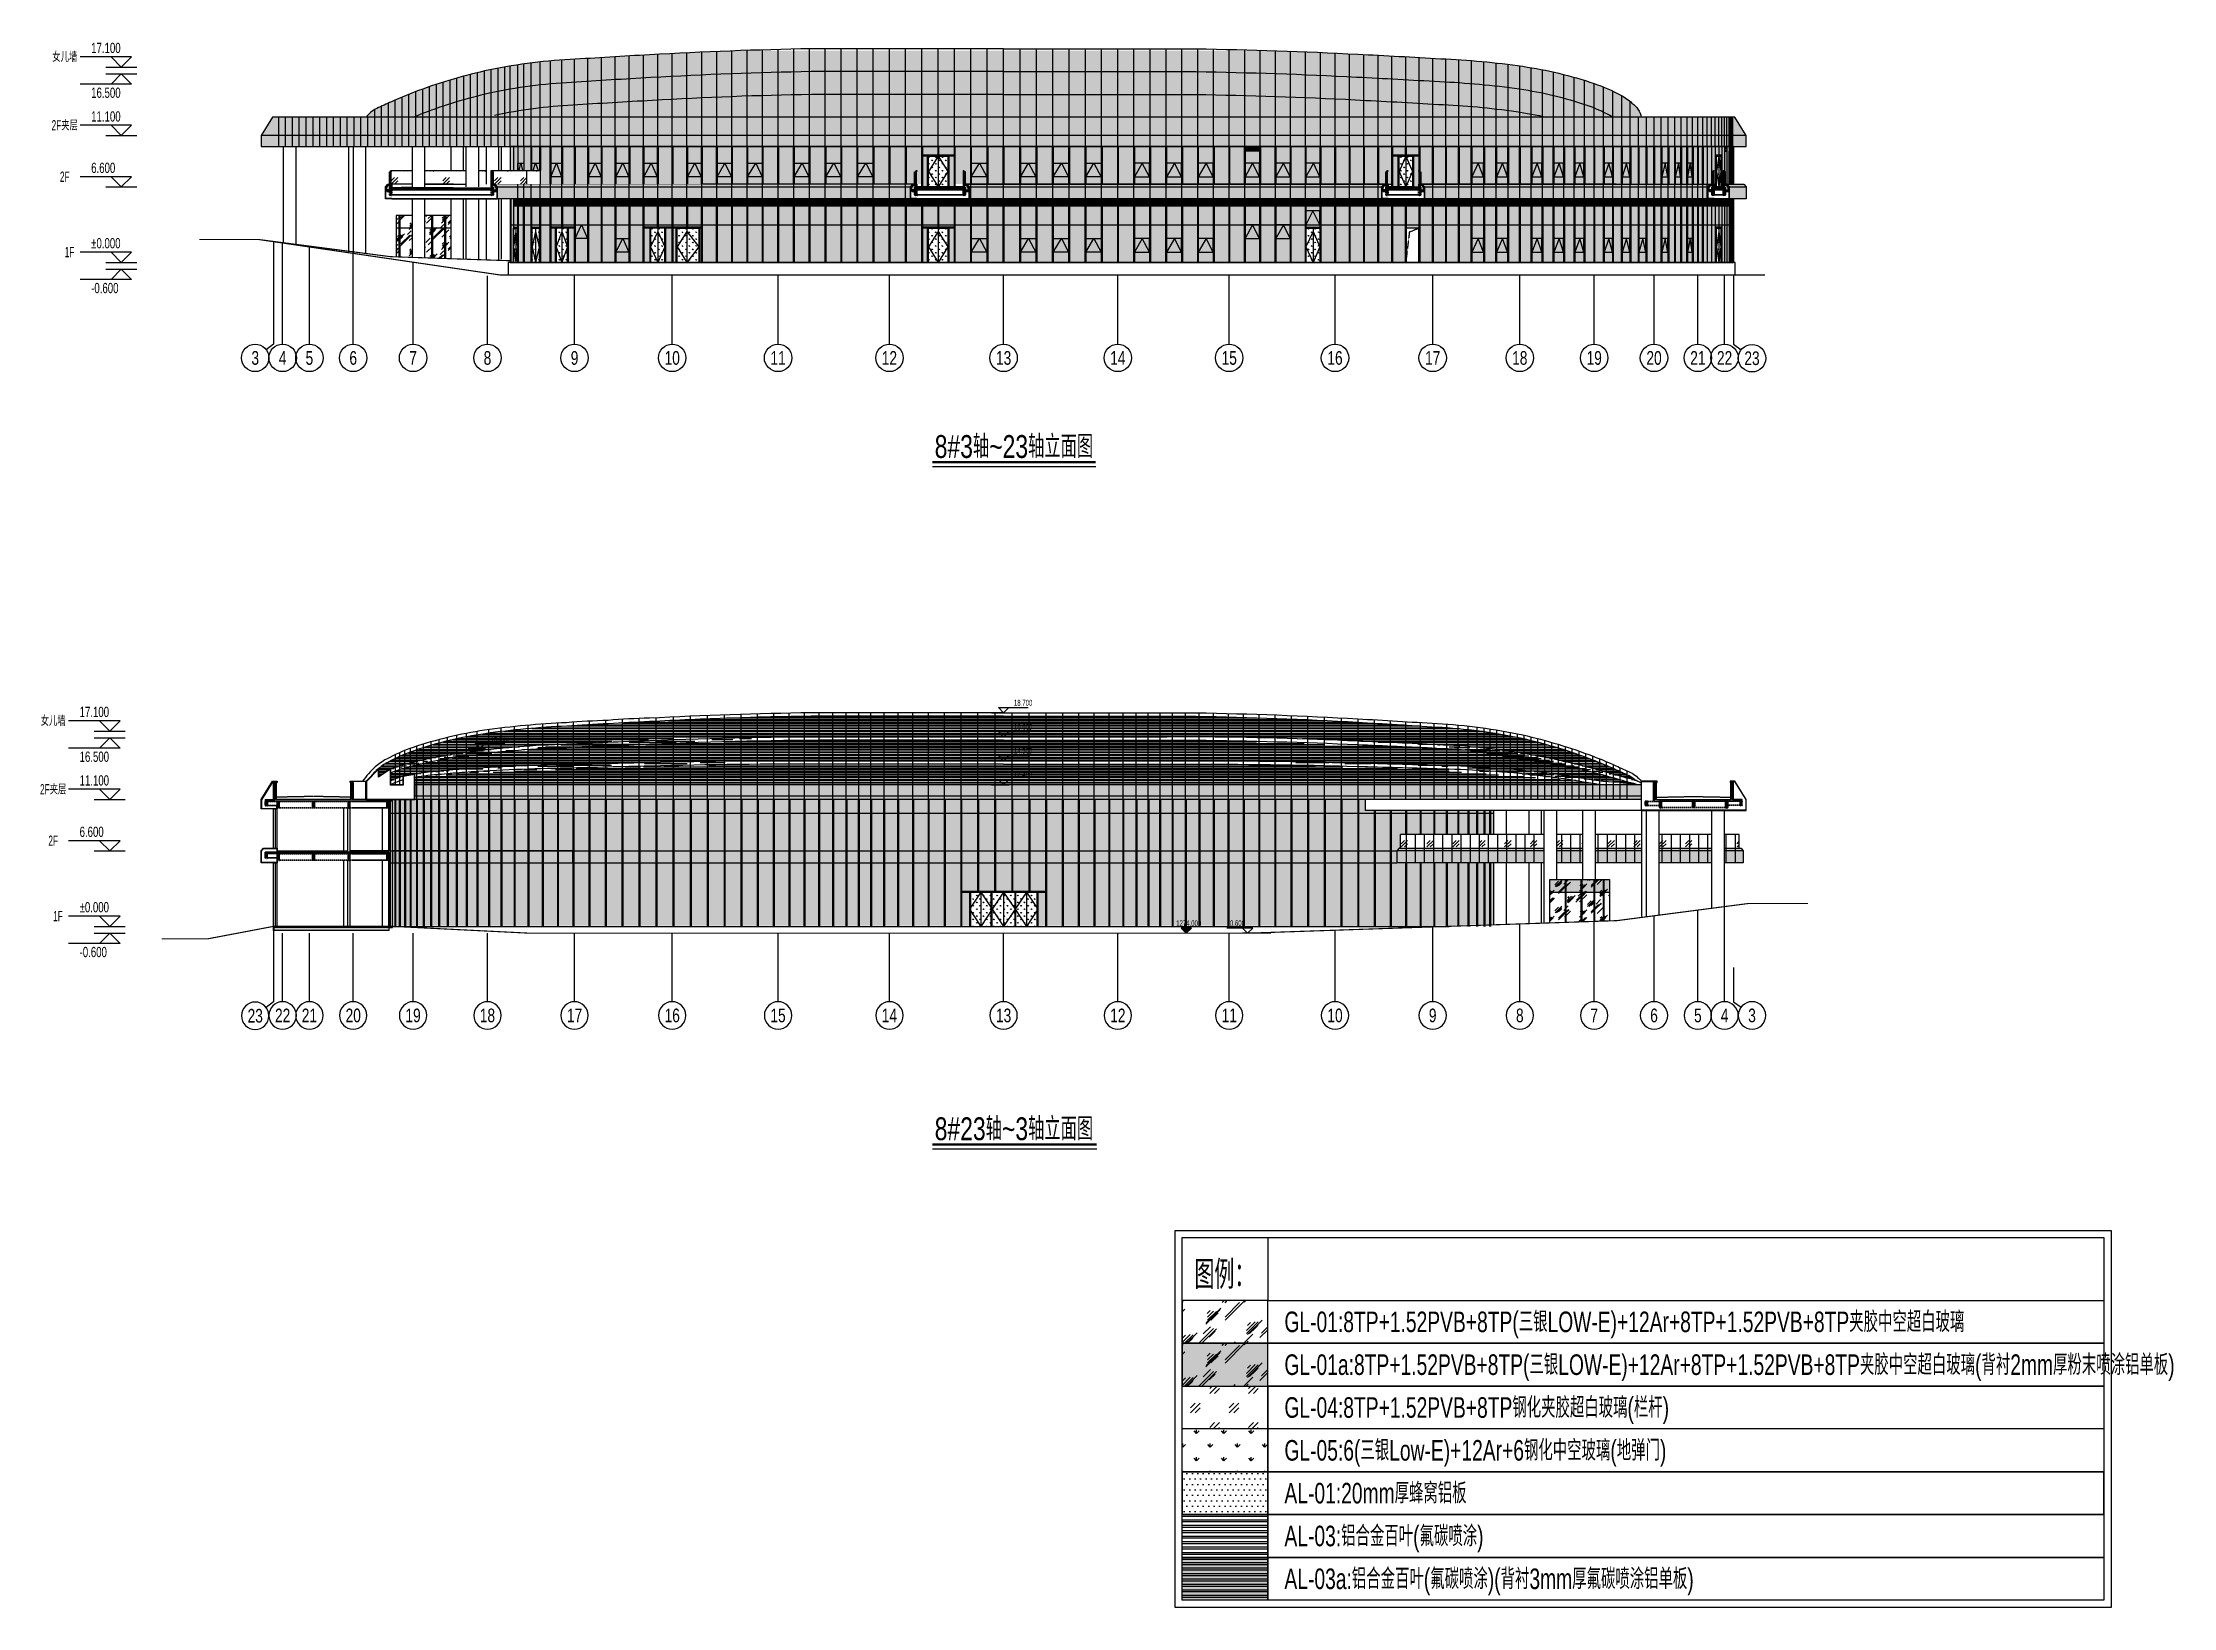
# Model space of a CAD drawing. Extents: x 2698488 to 3036784, y -7225 to 132783.
# Drawn here: x 2698488 to 2885012, y -4222 to 132783 of the extents above; entities that cross this region are included whole.
import ezdxf
from ezdxf.enums import TextEntityAlignment as Align

# ---------------------------------------------------------------- set-up
doc = ezdxf.new("R2010")
doc.units = 0
doc.linetypes.add('DASH', pattern=[0.35, 0.25, -0.1])
doc.layers.get('0').update_dxf_attribs({"color": 8})
for name, color, linetype in [('#填充层', 8, 'Continuous'), ('#幕墙分格线-立面', 8, 'Continuous'), ('#文字', 8, 'Continuous'), ('#标注', 8, 'Continuous'), ('#结构边线+内凹外凸边线', 8, 'Continuous'), ('#非幕墙范围构件', 8, 'DASH'), ('A-AL', 8, 'Continuous'), ('A-BEAM-SECT-S', 8, 'Continuous'), ('A-DETL-2', 8, 'Continuous'), ('A-DETL-ALUM', 8, 'Continuous'), ('A-GLASS', 8, 'Continuous'), ('A-GLAZ', 8, 'Continuous'), ('A-SECT-3', 8, 'Continuous'), ('A-STRS-HRAL', 8, 'Continuous'), ('A-SYMB', 8, 'Continuous'), ('A-WALL-CONC', 8, 'Continuous'), ('dim', 8, 'Continuous'), ('PUB_DIM', 8, 'Continuous'), ('PUB_HATCH', 8, 'Continuous'), ('PUB_TITLE', 8, 'Continuous'), ('建-填充', 8, 'Continuous'), ('建-墙', 8, 'Continuous'), ('建-门窗开启方式', 8, 'Continuous'), ('立面填充', 8, 'Continuous')]:
    doc.layers.add(name, color=color, linetype=linetype)
doc.layers.add('定位边线-不打印', color=8, linetype='Continuous', plot=False)
doc.styles.add('#文字', font='jrs.shx', dxfattribs={"width": 0.7, "bigfont": 'hztxt.shx'})
doc.styles.add('HZ', font='jrs.shx', dxfattribs={"width": 0.6, "bigfont": 'hztxt.shx'})
doc.styles.add('JHZX', font='jrs.shx', dxfattribs={"width": 0.6, "bigfont": 'jhz.shx'})
doc.styles.add('XD2008', font='@1romans.shx', dxfattribs={"width": 0.7, "bigfont": '!hztxt.shx'})
doc.styles.add('楷体', font='jrs.shx', dxfattribs={"width": 0.75})
pattern_1 = [(45, (180, 90), (0, 2291.026), [900, -540, 900, -540, 360, -784.92235]), (45, (135, 135), (0, 2291.026), [720, -900, 540, -540, 630, -694.92236]), (45, (135, 270), (0, 2291.026), [540, -1080, 360, -540, 810, -694.92236]), (45, (270, 135), (0, 2291.026), [540, -1080, 450, -1954.9223]), (45, (405, 270), (0, 2291.026), [270, -1350, 180, -2224.9223]), (45, (180, 495), (0, 2291.026), [180, -1350, 180, -720, 450, -1144.92235]), (45, (990, 360), (0, 2291.026), [900, -1350, 1080, -712.9224]), (45, (990, 225), (0, 2291.026), [1260, -900, 1350, -532.9224]), (45, (1215, 405), (0, -2545.5844), [900, -1260, 720, -1144.9224]), (45, (1080, 675), (0, 2291.026), [450, -1800, 540, -1234.9224]), (45, (1350, 540), (0, 2291.026), [360, -1800, 360, -1504.9223])]
pattern_2 = [(180, (2394594.4, -1116236.48), (-1e-14, -238.125), []), (180, (2394515.02, -1116157.1), (-1e-14, -238.125), [])]
pattern_3 = [(90, (0, 0), (-299.338642, 299.338642), [79.3742, -519.303045]), (45, (0, 0), (-299.338847, 299.338847), [79.3742, -343.954845]), (135, (0, 0), (-299.338847, -299.338847), [79.3742, -343.954845])]

msp = doc.modelspace()

# ---------------------------------------------------------------- texts
at = {"layer": 'A-SYMB', "style": 'XD2008', "width": 0.6}
for s, p in [('18.700', (2783517, 74716)), ('16.600', (2783517, 72615)), ('15.600', (2737701, 71615)), ('14.500', (2783517, 70515)), ('12.400', (2783517, 68415)), ('1274.000', (2797719, 55415)), ('-0.600', (2802249, 55415))]:
    msp.add_text(s, height=525, dxfattribs=at).set_placement(p)

# ---------------------------------------------------------------- blocks, each defined once
blk = doc.blocks.new('600-200_M')
at = {"layer": 'A-BEAM-SECT-S'}
for p, q in [((-200, 570), (-200, 30)), ((0, 30), (0, 570))]:
    blk.add_line(p, q, dxfattribs=at)
blk.add_lwpolyline([(-108, 570), (-200, 570), (-200, 600), (0, 600), (0, 570), (-92, 570), (-92, 30), (0, 30), (0, 0), (-200, 0), (-200, 30), (-108, 30)], close=True, dxfattribs=at)
for points in [[(-188, 30), (-188, 570)], [(-138, 570), (-108, 540)], [(-138, 30), (-108, 60)], [(-62, 570), (-92, 540)], [(-62, 30), (-92, 60)], [(-12, 30), (-12, 570)]]:
    blk.add_lwpolyline(points, dxfattribs=at)
at = {"layer": '定位边线-不打印', "style": 'XD2008', "width": 0.6}
blk.add_text('600*200', height=70, dxfattribs=at).set_placement((-203, -103))
blk = doc.blocks.new('550-200_M')
at = {"layer": 'A-BEAM-SECT-S'}
for p, q in [((-200, 520), (-200, 30)), ((0, 30), (0, 520))]:
    blk.add_line(p, q, dxfattribs=at)
blk.add_lwpolyline([(-108, 520), (-200, 520), (-200, 550), (0, 550), (0, 520), (-92, 520), (-92, 30), (0, 30), (0, 0), (-200, 0), (-200, 30), (-108, 30)], close=True, dxfattribs=at)
for points in [[(-188, 30), (-188, 520)], [(-138, 520), (-108, 490)], [(-138, 30), (-108, 60)], [(-62, 520), (-92, 490)], [(-62, 30), (-92, 60)], [(-12, 30), (-12, 520)]]:
    blk.add_lwpolyline(points, dxfattribs=at)
at = {"layer": '定位边线-不打印', "style": 'XD2008', "width": 0.6}
blk.add_text('550*200', height=70, dxfattribs=at).set_placement((-203, -103))
blk = doc.blocks.new('400-200_M')
at = {"layer": 'A-BEAM-SECT-S'}
for p, q in [((-200, 370), (-200, 30)), ((0, 30), (0, 370))]:
    blk.add_line(p, q, dxfattribs=at)
blk.add_lwpolyline([(-108, 370), (-200, 370), (-200, 400), (0, 400), (0, 370), (-92, 370), (-92, 30), (0, 30), (0, 0), (-200, 0), (-200, 30), (-108, 30)], close=True, dxfattribs=at)
for points in [[(-188, 30), (-188, 370)], [(-138, 370), (-108, 340)], [(-138, 30), (-108, 60)], [(-62, 370), (-92, 340)], [(-62, 30), (-92, 60)], [(-12, 30), (-12, 370)]]:
    blk.add_lwpolyline(points, dxfattribs=at)
at = {"layer": '定位边线-不打印', "style": 'XD2008', "width": 0.6}
blk.add_text('400*200', height=70, dxfattribs=at).set_placement((-203, -103))
blk = doc.blocks.new('400-200')
at = {"layer": 'A-BEAM-SECT-S'}
for p, q in [((0, 30), (0, 370)), ((200, 370), (200, 30))]:
    blk.add_line(p, q, dxfattribs=at)
blk.add_lwpolyline([(108, 370), (200, 370), (200, 400), (0, 400), (0, 370), (92, 370), (92, 30), (0, 30), (0, 0), (200, 0), (200, 30), (108, 30)], close=True, dxfattribs=at)
for points in [[(12, 30), (12, 370)], [(62, 370), (92, 340)], [(62, 30), (92, 60)], [(138, 370), (108, 340)], [(138, 30), (108, 60)], [(188, 30), (188, 370)]]:
    blk.add_lwpolyline(points, dxfattribs=at)
at = {"layer": '定位边线-不打印', "style": 'XD2008', "width": 0.6}
blk.add_text('400*200', height=70, dxfattribs=at).set_placement((-7, -103))
blk = doc.blocks.new('600-200')
at = {"layer": 'A-BEAM-SECT-S'}
for p, q in [((0, 30), (0, 570)), ((200, 570), (200, 30))]:
    blk.add_line(p, q, dxfattribs=at)
blk.add_lwpolyline([(108, 570), (200, 570), (200, 600), (0, 600), (0, 570), (92, 570), (92, 30), (0, 30), (0, 0), (200, 0), (200, 30), (108, 30)], close=True, dxfattribs=at)
for points in [[(12, 30), (12, 570)], [(62, 570), (92, 540)], [(62, 30), (92, 60)], [(138, 570), (108, 540)], [(138, 30), (108, 60)], [(188, 30), (188, 570)]]:
    blk.add_lwpolyline(points, dxfattribs=at)
at = {"layer": '定位边线-不打印', "style": 'XD2008', "width": 0.6}
blk.add_text('600*200', height=70, dxfattribs=at).set_placement((-7, -103))
blk = doc.blocks.new('550-200')
at = {"layer": 'A-BEAM-SECT-S'}
for p, q in [((0, 30), (0, 520)), ((200, 520), (200, 30))]:
    blk.add_line(p, q, dxfattribs=at)
blk.add_lwpolyline([(108, 520), (200, 520), (200, 550), (0, 550), (0, 520), (92, 520), (92, 30), (0, 30), (0, 0), (200, 0), (200, 30), (108, 30)], close=True, dxfattribs=at)
for points in [[(12, 30), (12, 520)], [(62, 520), (92, 490)], [(62, 30), (92, 60)], [(138, 520), (108, 490)], [(138, 30), (108, 60)], [(188, 30), (188, 520)]]:
    blk.add_lwpolyline(points, dxfattribs=at)
at = {"layer": '定位边线-不打印', "style": 'XD2008', "width": 0.6}
blk.add_text('550*200', height=70, dxfattribs=at).set_placement((-7, -103))
blk = doc.blocks.new('*U53')
blk.add_line((-14.21, -0.75), (14.38, -0.75))
at = {"const_width": 0.4}
blk.add_lwpolyline([(-14.21, 0), (14.38, 0)], dxfattribs=at)
at = {"style": 'JHZX', "width": 0.75}
blk.add_attdef('立面图', text='', height=4, dxfattribs=at).set_placement((0.06, 2.74), align=Align.MIDDLE_CENTER)
blk = doc.blocks.new('*U54')
blk.add_line((-14.22, -0.75), (14.56, -0.75))
at = {"const_width": 0.4}
blk.add_lwpolyline([(-14.22, 0), (14.56, 0)], dxfattribs=at)
at = {"style": 'JHZX', "width": 0.75}
blk.add_attdef('立面图', text='', height=4, dxfattribs=at).set_placement((0.06, 2.74), align=Align.MIDDLE_CENTER)
blk = doc.blocks.new('*U39')
blk.add_line((0, -20), (0, 7.74))
blk.add_circle((0, -24), 4)
at = {"style": 'JHZX', "width": 0.75}
blk.add_attdef('AXES', text='', height=4, dxfattribs=at).set_placement((0, -24), align=Align.MIDDLE_CENTER)
blk = doc.blocks.new('*U62')
blk.add_line((0, -20), (0, 0))
blk.add_circle((0, -24), 4)
at = {"style": 'JHZX', "width": 0.75}
blk.add_attdef('AXES', text='', height=4, dxfattribs=at).set_placement((0, -24), align=Align.MIDDLE_CENTER)
blk = doc.blocks.new('*U27')
blk.add_line((0, -20), (0, -20))
blk.add_circle((0, -24), 4)
at = {"style": 'JHZX', "width": 0.75}
blk.add_attdef('AXES', text='', height=4, dxfattribs=at).set_placement((0, -24), align=Align.MIDDLE_CENTER)
blk = doc.blocks.new('*U28')
blk.add_line((0, -20), (0, -20))
blk.add_circle((0, -24), 4)
at = {"style": 'JHZX', "width": 0.75}
blk.add_attdef('AXES', text='', height=4, dxfattribs=at).set_placement((0, -24), align=Align.MIDDLE_CENTER)
blk = doc.blocks.new('A$Ca3140e65')
at = {"layer": '#填充层', "ltscale": 5}
h = blk.add_hatch(dxfattribs=at)
h.set_pattern_fill('玻璃2', color=256, scale=0.5)
h.set_pattern_definition([(45, (-383.2126, 917.671), (0, 7.636753), [3, -1.8, 3, -1.8, 1.2, -2.616408]), (45, (-383.3626, 917.821), (0, 7.636753), [2.4, -3, 1.8, -1.8, 2.1, -2.316408]), (45, (-383.3626, 918.271), (0, 7.636753), [1.8, -3.6, 1.2, -1.8, 2.7, -2.316408]), (45, (-382.9126, 917.821), (0, 7.636753), [1.8, -3.6, 1.5, -6.516408]), (45, (-382.4626, 918.271), (0, 7.636753), [0.9, -4.5, 0.6, -7.416408]), (45, (-383.2126, 919.021), (0, 7.636753), [0.6, -4.5, 0.6, -2.4, 1.5, -3.816408]), (45, (-380.5126, 918.571), (0, 7.636753), [3, -4.5, 3.6, -2.376408]), (45, (-380.5126, 918.121), (0, 7.636753), [4.2, -3, 4.5, -1.776408]), (45, (-379.7626, 918.721), (0, -8.48528), [3, -4.2, 2.4, -3.81641]), (45, (-380.2126, 919.621), (0, 7.636753), [1.5, -6, 1.8, -4.116408]), (45, (-379.3126, 919.171), (0, 7.636753), [1.2, -6, 1.2, -5.016408])])
h.paths.add_polyline_path([(-135.52, 44.79), (-123.02, 44.79), (-123.02, 38.54), (-135.52, 38.54)])
h = blk.add_hatch(dxfattribs=at)
h.set_pattern_fill('玻璃2', color=256, scale=0.5)
h.set_pattern_definition([(45, (-383.2126, 911.421), (0, 7.636753), [3, -1.8, 3, -1.8, 1.2, -2.616408]), (45, (-383.3626, 911.571), (0, 7.636753), [2.4, -3, 1.8, -1.8, 2.1, -2.316408]), (45, (-383.3626, 912.021), (0, 7.636753), [1.8, -3.6, 1.2, -1.8, 2.7, -2.316408]), (45, (-382.9126, 911.571), (0, 7.636753), [1.8, -3.6, 1.5, -6.516408]), (45, (-382.4626, 912.021), (0, 7.636753), [0.9, -4.5, 0.6, -7.416408]), (45, (-383.2126, 912.771), (0, 7.636753), [0.6, -4.5, 0.6, -2.4, 1.5, -3.816408]), (45, (-380.5126, 912.321), (0, 7.636753), [3, -4.5, 3.6, -2.376408]), (45, (-380.5126, 911.871), (0, 7.636753), [4.2, -3, 4.5, -1.776408]), (45, (-379.7626, 912.471), (0, -8.48528), [3, -4.2, 2.4, -3.81641]), (45, (-380.2126, 913.371), (0, 7.636753), [1.5, -6, 1.8, -4.116408]), (45, (-379.3126, 912.921), (0, 7.636753), [1.2, -6, 1.2, -5.016408])])
h.paths.add_polyline_path([(-135.52, 38.54), (-123.02, 38.54), (-123.02, 32.29), (-135.52, 32.29)])
h = blk.add_hatch(dxfattribs=at)
h.set_pattern_fill('玻璃A', color=256, scale=0.5)
h.set_pattern_definition([(45, (-383.8126, 923.6208), (-2.828427, 2.828427), [2, -2]), (45, (-383.8126, 924.328), (-2.828427, 2.828427), [1, -3]), (45, (-383.1055, 923.6208), (-2.828427, 2.828427), [1, -3])])
h.paths.add_polyline_path([(-135.52, 32.29), (-123.02, 32.29), (-123.02, 26.04), (-135.52, 26.04)])
h = blk.add_hatch(dxfattribs=at)
h.set_pattern_fill('GRASS', color=256)
h.set_pattern_definition([(90, (-10113.5167, 30.3334), (-1.99559095, 1.99559095), [0.5291613, -3.4620203]), (45, (-10113.5167, 30.3334), (-1.9955923, 1.9955923), [0.5291613, -2.2930323]), (135, (-10113.5167, 30.3334), (-1.9955923, -1.9955923), [0.5291613, -2.2930323])])
h.paths.add_polyline_path([(-135.52, 26.04), (-123.02, 26.04), (-123.02, 19.79), (-135.52, 19.79)])
h = blk.add_hatch(dxfattribs=at)
h.set_pattern_fill('DOTS', color=256, scale=0.5)
h.set_pattern_definition([(0, (-383.81256, 917.3708), (0.396875, 0.79375), [0, -0.79375])])
h.paths.add_polyline_path([(-135.52, 19.79), (-123.02, 19.79), (-123.02, 13.54), (-135.52, 13.54)])
h = blk.add_hatch(dxfattribs=at)
h.set_pattern_fill('STEEL', color=256, scale=0.5, angle=135)
h.set_pattern_definition([(180, (-4799.25834, -14.87965), (-5e-17, -0.79375), []), (180, (-4799.539, -15.1603), (-5e-17, -0.79375), [])])
h.paths.add_polyline_path([(-135.52, 13.54), (-123.02, 13.54), (-123.02, 7.29), (-135.52, 7.29)])
h = blk.add_hatch(dxfattribs=at)
h.set_pattern_fill('STEEL', color=256, scale=0.5, angle=135)
h.set_pattern_definition([(180, (-4799.25834, -21.12965), (-5e-17, -0.79375), []), (180, (-4799.539, -21.4103), (-5e-17, -0.79375), [])])
h.paths.add_polyline_path([(-135.52, 7.29), (-123.02, 7.29), (-123.02, 1.04), (-135.52, 1.04)])
h = blk.add_hatch(color=256, dxfattribs=at)
h.dxf.hatch_style = 1
h.paths.add_polyline_path([(-135.52, 7.29), (-123.02, 7.29), (-123.02, 1.04), (-135.52, 1.04)])
at = {"layer": '建-填充', "ltscale": 300}
h = blk.add_hatch(color=256, dxfattribs=at)
h.dxf.hatch_style = 1
h.paths.add_polyline_path([(-135.52, 38.54), (-123.02, 38.54), (-123.02, 32.29), (-135.52, 32.29)])
at = {"layer": '#标注'}
for p, q in [((-123.02, 44.79), (-1.04, 44.79)), ((-1.04, 38.54), (-123.02, 38.54)), ((-123.02, 38.54), (-1.04, 38.54)), ((-135.52, 32.29), (-135.52, 32.95)), ((-135.52, 32.29), (-123.02, 32.29)), ((-135.52, 19.79), (-135.52, 32.29)), ((-123.02, 32.29), (-1.04, 32.29)), ((-1.04, 32.29), (-123.02, 32.29)), ((-1.04, 32.95), (-1.04, 32.29)), ((-1.04, 32.29), (-1.04, 19.79)), ((-123.02, 26.04), (-123.02, 19.79)), ((-123.02, 19.79), (-123.02, 26.04)), ((-123.02, 19.79), (-135.52, 19.79)), ((-123.02, 19.79), (-135.52, 19.79)), ((-135.52, 19.79), (-135.52, 13.54)), ((-135.52, 19.79), (-123.02, 19.79)), ((-135.52, 13.54), (-135.52, 19.79)), ((-135.52, 19.79), (-135.52, 13.54)), ((-135.52, 19.79), (-123.02, 19.79)), ((-135.52, 13.54), (-135.52, 19.79)), ((-135.52, 13.54), (-135.52, 19.79)), ((-1.04, 19.79), (-123.02, 19.79)), ((-1.04, 19.79), (-123.02, 19.79)), ((-123.02, 19.79), (-123.02, 13.54)), ((-123.02, 19.79), (-1.04, 19.79)), ((-123.02, 13.54), (-123.02, 19.79)), ((-123.02, 19.79), (-1.04, 19.79)), ((-1.04, 13.54), (-1.04, 19.79)), ((-1.04, 19.79), (-1.04, 13.54)), ((-1.04, 13.54), (-1.04, 19.79)), ((-1.04, 19.79), (-1.04, 13.54)), ((-1.04, 19.79), (-1.04, 13.54)), ((-123.02, 13.54), (-135.52, 13.54)), ((-135.52, 13.54), (-123.02, 13.54)), ((-123.02, 13.54), (-135.52, 13.54)), ((-1.04, 13.54), (-123.02, 13.54)), ((-123.02, 13.54), (-1.04, 13.54)), ((-1.04, 13.54), (-123.02, 13.54))]:
    blk.add_line(p, q, dxfattribs=at)
for points in [[(-123.02, 44.79), (-135.52, 44.79), (-135.52, 38.54), (-123.02, 38.54)], [(-123.02, 38.54), (-135.52, 38.54), (-135.52, 32.29), (-123.02, 32.29)], [(-135.52, 32.29), (-123.02, 32.29), (-123.02, 26.04), (-135.52, 26.04)], [(-123.02, 32.29), (-1.04, 32.29), (-1.04, 26.04), (-123.02, 26.04)], [(-123.02, 13.54), (-135.52, 13.54), (-135.52, 19.79), (-123.02, 19.79)], [(-123.02, 19.79), (-1.04, 19.79), (-1.04, 13.54), (-123.02, 13.54)], [(-123.02, 7.29), (-135.52, 7.29), (-135.52, 13.54), (-123.02, 13.54)], [(-123.02, 13.54), (-1.04, 13.54), (-1.04, 7.29), (-123.02, 7.29)], [(-123.02, 1.04), (-135.52, 1.04), (-135.52, 7.29), (-123.02, 7.29)], [(-123.02, 7.29), (-1.04, 7.29), (-1.04, 1.04), (-123.02, 1.04)]]:
    blk.add_lwpolyline(points, close=True, dxfattribs=at)
for points in [[(-1.04, 44.79), (-1.04, 38.54)], [(-1.04, 38.54), (-1.04, 32.95)]]:
    blk.add_lwpolyline(points, dxfattribs=at)
for p, q in [((-136.56, 55.01), (0, 55.01)), ((-136.56, 0), (-136.56, 55.01)), ((-135.52, 53.97), (-1.04, 53.97)), ((-135.52, 1.04), (-135.52, 53.97)), ((-135.52, 53.97), (-123.02, 53.97)), ((-135.52, 44.79), (-135.52, 53.97)), ((-123.02, 53.97), (-123.02, 44.79)), ((-1.04, 53.97), (-1.04, 1.04)), ((0, 55.01), (0, 0)), ((-123.02, 44.79), (-135.52, 44.79)), ((0, 0), (-136.56, 0)), ((-1.04, 1.04), (-135.52, 1.04))]:
    blk.add_line(p, q)
at = {"layer": '#文字', "style": '#文字', "width": 0.7}
blk.add_text('图例：', height=4.167, dxfattribs=at).set_placement((-129.36, 48.76), align=Align.MIDDLE)
for s, p in [('GL-01:8TP+1.52PVB+8TP(三银LOW-E)+12Ar+8TP+1.52PVB+8TP夹胶中空超白玻璃', (-120.6, 41.67)), ('GL-01a:8TP+1.52PVB+8TP(三银LOW-E)+12Ar+8TP+1.52PVB+8TP夹胶中空超白玻璃(背衬2mm厚粉末喷涂铝单板)', (-120.6, 35.42)), ('GL-04:8TP+1.52PVB+8TP钢化夹胶超白玻璃(栏杆)', (-120.6, 29.17)), ('GL-05:6(三银Low-E)+12Ar+6钢化中空玻璃(地弹门) ', (-120.6, 22.92)), ('AL-01:20mm厚蜂窝铝板', (-120.6, 16.67)), ('AL-03:铝合金百叶(氟碳喷涂)', (-120.6, 10.42)), ('AL-03a:铝合金百叶(氟碳喷涂)(背衬3mm厚氟碳喷涂铝单板)', (-120.6, 4.17))]:
    blk.add_text(s, height=3, dxfattribs=at).set_placement(p, align=Align.MIDDLE_LEFT)
blk = doc.blocks.new('GRTG')
at = {"layer": '#填充层', "ltscale": 5}
h = blk.add_hatch(dxfattribs=at)
h.set_pattern_fill('玻璃A', color=256, scale=200)
h.set_pattern_definition([(45, (-2847363.3, -60957.8), (-1131.37085, 1131.37085), [800, -800]), (45, (-2847363.3, -60675), (-1131.37085, 1131.37085), [400, -1200]), (45, (-2847080.5, -60957.8), (-1131.37085, 1131.37085), [400, -1200])])
h.paths.add_polyline_path([(-17453, 1300), (-17453, 2500), (-30002, 2500), (-30002, 1300)])
h.paths.add_polyline_path([(-14067, 1300), (-14067, 2500), (-16353, 2500), (-16353, 1300)])
h.paths.add_polyline_path([(-8899, 1300), (-8899, 2500), (-12967, 2500), (-12967, 1300)])
h.paths.add_polyline_path([(-1679, 2500), (-1679, 1300), (-350, 1300), (-350, 2500)])
h.paths.add_polyline_path([(-2779, 1300), (-2779, 2500), (-7408, 2500), (-7408, 1300)])
h = blk.add_hatch(dxfattribs=at)
h.set_pattern_fill('DOTS', color=256, scale=150)
h.set_pattern_definition([(0, (-30317.63, 0), (119.0625, 238.125), [0, -238.125])])
h.paths.add_polyline_path([(-2779, 0), (-2779, 1300), (-7408, 1300), (-7408, 0)])
h.paths.add_polyline_path([(-1679, 1300), (-1679, 0), (0, 0), (0, 1050), (-200, 1300)])
h.paths.add_polyline_path([(-12967, 1300), (-12967, 0), (-8899, 0), (-8899, 1300)])
h.paths.add_polyline_path([(-17453, 0), (-17453, 1300), (-30137, 1300), (-30318, 1050), (-30318, 0)])
h.paths.add_polyline_path([(-16353, 1300), (-16353, 0), (-14067, 0), (-14067, 1300)])
at = {"layer": '#幕墙分格线-立面'}
for p, q in [((-17453, 0), (-30318, 0)), ((-30137, 1300), (-17453, 1300))]:
    blk.add_line(p, q, dxfattribs=at)
for points in [[(-17453, 2500), (-30002, 2500)], [(-30002, 1300), (-30002, 2500)], [(-14067, 2500), (-16353, 2500)], [(-8899, 2500), (-12967, 2500)], [(-2779, 2500), (-7408, 2500)], [(-350, 1300), (-350, 2500), (-1679, 2500)], [(-30002, 1300), (-30002, 1300), (-30137, 1300), (-30318, 1050), (-30318, 1050), (-30318, 0)], [(-17453, 1050), (-30318, 1050)], [(-16353, 1300), (-14067, 1300)], [(-14067, 1050), (-16353, 1050)], [(-14067, 0), (-16353, 0)], [(-12967, 1300), (-8899, 1300)], [(-8899, 1050), (-12967, 1050)], [(-8899, 0), (-12967, 0)], [(-7408, 1300), (-2779, 1300)], [(-2779, 1050), (-7408, 1050)], [(-2779, 0), (-7408, 0)], [(-1679, 1300), (-200, 1300), (0, 1050), (0, 0), (-1679, 0)], [(0, 1050), (-1679, 1050)]]:
    blk.add_lwpolyline(points, dxfattribs=at)
at = {"layer": 'dim', "ltscale": 300}
for points in [[(-29494, 0), (-29494, 2500)], [(-28694, 0), (-28694, 2500)], [(-27894, 0), (-27894, 2500)], [(-27094, 0), (-27094, 2500)], [(-26294, 0), (-26294, 2500)], [(-25494, 0), (-25494, 2500)], [(-24694, 0), (-24694, 2500)], [(-23894, 0), (-23894, 2500)], [(-23094, 0), (-23094, 2500)], [(-22294, 0), (-22294, 2500)], [(-21494, 0), (-21494, 2500)], [(-20694, 0), (-20694, 2500)], [(-19894, 0), (-19894, 2500)], [(-19094, 0), (-19094, 2500)], [(-18294, 0), (-18294, 2500)], [(-15894, 0), (-15894, 2500)], [(-15094, 0), (-15094, 2500)], [(-14294, 0), (-14294, 2500)], [(-12694, 0), (-12694, 2500)], [(-11894, 0), (-11894, 2500)], [(-11094, 0), (-11094, 2500)], [(-10294, 0), (-10294, 2500)], [(-9494, 0), (-9494, 2500)], [(-7094, 0), (-7094, 2500)], [(-6294, 0), (-6294, 2500)], [(-5494, 0), (-5494, 2500)], [(-4694, 0), (-4694, 2500)], [(-3894, 0), (-3894, 2500)], [(-3094, 0), (-3094, 2500)], [(-1494, 0), (-1494, 2500)], [(-694, 0), (-694, 2500)]]:
    blk.add_lwpolyline(points, dxfattribs=at)
blk = doc.blocks.new('A$C727b660e_C')
at = {"layer": 'PUB_HATCH'}
blk.add_hatch(color=256, dxfattribs=at).paths.add_polyline_path([(350, 830), (4795, 830), (4795, 950), (350, 950)])
at = {"layer": 'A-AL'}
for points in [[(550, 0), (0, 0), (0, 1050), (200, 1300), (550, 1300), (550, 1200)], [(550, 30), (30, 30), (30, 1038), (213, 1270), (520, 1270), (520, 1200)], [(520, 1200), (550, 1200)], [(550, 30), (4595, 30)], [(550, 0), (4595, 0)], [(4595, 0), (5145, 0), (5145, 1050), (4945, 1300), (4595, 1300), (4595, 1200)], [(4595, 30), (5115, 30), (5115, 1038), (4932, 1270), (4625, 1270), (4625, 1200)], [(4625, 1200), (4595, 1200)]]:
    blk.add_lwpolyline(points, dxfattribs=at)
at = {"layer": 'A-BEAM-SECT-S'}
for p, q in [((350, 360), (350, 800)), ((550, 800), (550, 360)), ((4595, 360), (4595, 800)), ((4795, 800), (4795, 360))]:
    blk.add_line(p, q, dxfattribs=at)
for points in [[(458, 800), (550, 800), (550, 830), (350, 830), (350, 800), (442, 800), (442, 360), (350, 360), (350, 330), (550, 330), (550, 360), (458, 360)], [(4703, 800), (4795, 800), (4795, 830), (4595, 830), (4595, 800), (4687, 800), (4687, 360), (4595, 360), (4595, 330), (4795, 330), (4795, 360), (4703, 360)]]:
    blk.add_lwpolyline(points, close=True, dxfattribs=at)
for points in [[(362, 360), (362, 800)], [(412, 800), (442, 770)], [(412, 360), (442, 390)], [(488, 800), (458, 770)], [(488, 360), (458, 390)], [(538, 360), (538, 800)], [(550, 830), (4595, 830)], [(4595, 830), (550, 830)], [(550, 800), (4595, 800)], [(4595, 800), (550, 800)], [(4595, 360), (550, 360)], [(4595, 330), (550, 330)], [(4607, 360), (4607, 800)], [(4657, 800), (4687, 770)], [(4657, 360), (4687, 390)], [(4733, 800), (4703, 770)], [(4733, 360), (4703, 390)], [(4783, 360), (4783, 800)]]:
    blk.add_lwpolyline(points, dxfattribs=at)
at = {"layer": 'A-DETL-2'}
for p, q in [((2411, 1030), (350, 988)), ((350, 950), (350, 988)), ((2411, 1030), (4795, 988)), ((4795, 950), (4795, 988))]:
    blk.add_line(p, q, dxfattribs=at)
at = {"layer": 'A-DETL-ALUM'}
for points in [[(110, 650), (110, 1011), (253, 1190), (345, 1190), (345, 1270)], [(350, 650), (110, 650)], [(115, 655), (115, 1010), (255, 1185), (350, 1185), (350, 1270)], [(345, 655), (115, 655)], [(345, 655), (345, 1030), (350, 1030), (350, 650)], [(520, 1200), (520, 989)], [(535, 1200), (535, 989)], [(550, 1200), (550, 990)], [(4595, 1200), (4595, 990)], [(4610, 1200), (4610, 989)], [(4625, 1200), (4625, 989)], [(5030, 655), (5030, 1010), (4890, 1185), (4795, 1185), (4795, 1270)], [(4800, 655), (4800, 1030), (4795, 1030), (4795, 650)], [(4795, 650), (5035, 650)], [(5035, 650), (5035, 1011), (4892, 1190), (4800, 1190), (4800, 1270)], [(4800, 655), (5030, 655)]]:
    blk.add_lwpolyline(points, dxfattribs=at)
at = {"layer": 'A-DETL-ALUM', "ltscale": 0.1}
for points in [[(130, 655), (330, 655), (330, 805), (130, 805)], [(5015, 655), (4815, 655), (4815, 805), (5015, 805)]]:
    blk.add_lwpolyline(points, close=True, dxfattribs=at)
for points in [[(330, 805), (130, 655)], [(130, 805), (330, 655)], [(4815, 805), (5015, 655)], [(5015, 805), (4815, 655)]]:
    blk.add_lwpolyline(points, dxfattribs=at)
at = {"layer": 'A-STRS-HRAL'}
for p, q in [((400, 2355), (481, 2461)), ((510, 2355), (531, 2449)), ((4635, 2355), (4614, 2449)), ((4745, 2355), (4664, 2461))]:
    blk.add_line(p, q, dxfattribs=at)
for points in [[(350, 1330), (350, 2380), (370, 2380), (370, 1330)], [(4795, 1330), (4795, 2380), (4775, 2380), (4775, 1330)]]:
    blk.add_lwpolyline(points, close=True, dxfattribs=at)
for points in [[(370, 2230), (400, 2230)], [(370, 2210), (400, 2210)], [(400, 950), (400, 2355)], [(510, 950), (510, 2355)], [(4635, 950), (4635, 2355)], [(4745, 950), (4745, 2355)], [(4775, 2230), (4745, 2230)], [(4775, 2210), (4745, 2210)], [(370, 1500), (400, 1500)], [(370, 1480), (400, 1480)], [(400, 950), (510, 950)], [(4745, 950), (4635, 950)], [(4775, 1500), (4745, 1500)], [(4775, 1480), (4745, 1480)]]:
    blk.add_lwpolyline(points, dxfattribs=at)
for centre in [(510, 2470), (4635, 2470)]:
    blk.add_circle(centre, 30, dxfattribs=at)
at = {"layer": 'A-WALL-CONC'}
for p, q in [((350, 950), (4795, 950)), ((350, 950), (350, 830)), ((350, 830), (4795, 830)), ((4795, 950), (4795, 830))]:
    blk.add_line(p, q, dxfattribs=at)
at = {"layer": 'PUB_DIM', "style": 'XD2008', "width": 0.6}
for p in [(182, 685), (4853, 685)]:
    blk.add_text('0.5%', height=70, dxfattribs=at).set_placement(p)
at = {"layer": '定位边线-不打印', "style": 'XD2008', "width": 0.6}
for s, p in [('200*150', (116, 771)), ('500*200', (343, 227)), ('500*200', (4588, 227)), ('200*150', (4819, 771))]:
    blk.add_text(s, height=70, dxfattribs=at).set_placement(p)
blk = doc.blocks.new('500-200')
at = {"layer": '#非幕墙范围构件', "ltscale": 500}
for p, q in [((0, 30), (0, 470)), ((200, 470), (200, 30))]:
    blk.add_line(p, q, dxfattribs=at)
blk.add_lwpolyline([(108, 470), (200, 470), (200, 500), (0, 500), (0, 470), (92, 470), (92, 30), (0, 30), (0, 0), (200, 0), (200, 30), (108, 30)], close=True, dxfattribs=at)
for points in [[(12, 30), (12, 470)], [(62, 470), (92, 440)], [(62, 30), (92, 60)], [(138, 470), (108, 440)], [(138, 30), (108, 60)], [(188, 30), (188, 470)]]:
    blk.add_lwpolyline(points, dxfattribs=at)
at = {"layer": '#非幕墙范围构件', "ltscale": 500, "style": 'XD2008', "width": 0.6}
blk.add_text('500*200', height=70, dxfattribs=at).set_placement((-7, -103))
blk = doc.blocks.new('ertttt_C')
at = {"layer": 'PUB_HATCH'}
blk.add_hatch(color=256, dxfattribs=at).paths.add_polyline_path([(350, 830), (3429, 830), (3429, 950), (350, 950)])
at = {"layer": 'A-AL'}
for points in [[(550, 0), (0, 0), (0, 1050), (200, 1300), (550, 1300), (550, 1200)], [(550, 30), (30, 30), (30, 1038), (213, 1270), (520, 1270), (520, 1200)], [(520, 1200), (550, 1200)], [(550, 30), (3229, 30)], [(550, 0), (3229, 0)], [(3229, 0), (3779, 0), (3779, 1050), (3579, 1300), (3229, 1300), (3229, 1200)], [(3229, 30), (3749, 30), (3749, 1038), (3567, 1270), (3259, 1270), (3259, 1200)], [(3259, 1200), (3229, 1200)]]:
    blk.add_lwpolyline(points, dxfattribs=at)
at = {"layer": 'A-BEAM-SECT-S'}
for points in [[(550, 830), (3229, 830)], [(3229, 830), (550, 830)], [(550, 800), (3229, 800)], [(3229, 800), (550, 800)], [(3229, 360), (550, 360)], [(3229, 330), (550, 330)]]:
    blk.add_lwpolyline(points, dxfattribs=at)
at = {"layer": 'A-DETL-2'}
for p, q in [((2100, 1030), (350, 988)), ((350, 950), (350, 988)), ((2100, 1030), (3429, 988)), ((3429, 950), (3429, 988))]:
    blk.add_line(p, q, dxfattribs=at)
at = {"layer": 'A-DETL-ALUM'}
for points in [[(110, 650), (110, 1011), (253, 1190), (345, 1190), (345, 1270)], [(350, 650), (110, 650)], [(115, 655), (115, 1010), (255, 1185), (350, 1185), (350, 1270)], [(345, 655), (115, 655)], [(345, 655), (345, 1030), (350, 1030), (350, 650)], [(520, 1200), (520, 989)], [(535, 1200), (535, 989)], [(550, 1200), (550, 990)], [(3229, 1200), (3229, 990)], [(3245, 1200), (3245, 989)], [(3260, 1200), (3260, 989)], [(3664, 655), (3664, 1010), (3524, 1185), (3429, 1185), (3429, 1270)], [(3434, 655), (3434, 1030), (3429, 1030), (3429, 650)], [(3429, 650), (3669, 650)], [(3669, 650), (3669, 1011), (3527, 1190), (3434, 1190), (3434, 1270)], [(3434, 655), (3664, 655)]]:
    blk.add_lwpolyline(points, dxfattribs=at)
at = {"layer": 'A-DETL-ALUM', "ltscale": 0.1}
for points in [[(130, 655), (330, 655), (330, 805), (130, 805)], [(3649, 655), (3449, 655), (3449, 805), (3649, 805)]]:
    blk.add_lwpolyline(points, close=True, dxfattribs=at)
for points in [[(330, 805), (130, 655)], [(130, 805), (330, 655)], [(3449, 805), (3649, 655)], [(3649, 805), (3449, 655)]]:
    blk.add_lwpolyline(points, dxfattribs=at)
at = {"layer": 'A-STRS-HRAL'}
for p, q in [((400, 2355), (481, 2461)), ((510, 2355), (531, 2449)), ((3269, 2355), (3248, 2449)), ((3379, 2355), (3298, 2461))]:
    blk.add_line(p, q, dxfattribs=at)
for points in [[(350, 1330), (350, 2380), (370, 2380), (370, 1330)], [(3429, 1330), (3429, 2380), (3409, 2380), (3409, 1330)]]:
    blk.add_lwpolyline(points, close=True, dxfattribs=at)
for points in [[(370, 2230), (400, 2230)], [(370, 2210), (400, 2210)], [(400, 950), (400, 2355)], [(510, 950), (510, 2355)], [(3269, 950), (3269, 2355)], [(3379, 950), (3379, 2355)], [(3409, 2230), (3379, 2230)], [(3409, 2210), (3379, 2210)], [(370, 1500), (400, 1500)], [(370, 1480), (400, 1480)], [(400, 950), (510, 950)], [(3379, 950), (3269, 950)], [(3409, 1500), (3379, 1500)], [(3409, 1480), (3379, 1480)]]:
    blk.add_lwpolyline(points, dxfattribs=at)
for centre in [(510, 2470), (3269, 2470)]:
    blk.add_circle(centre, 30, dxfattribs=at)
at = {"layer": 'A-WALL-CONC'}
for p, q in [((350, 950), (3429, 950)), ((350, 950), (350, 830)), ((350, 830), (3429, 830)), ((3429, 950), (3429, 830))]:
    blk.add_line(p, q, dxfattribs=at)
at = {"layer": 'A-BEAM-SECT-S'}
for p in [(350, 330), (3229, 330)]:
    blk.add_blockref('500-200', p, dxfattribs=at)
at = {"layer": 'PUB_DIM', "style": 'XD2008', "width": 0.6}
for p in [(182, 685), (3487, 685)]:
    blk.add_text('0.5%', height=70, dxfattribs=at).set_placement(p)
at = {"layer": '定位边线-不打印', "style": 'XD2008', "width": 0.6}
for p in [(116, 771), (3454, 771)]:
    blk.add_text('200*150', height=70, dxfattribs=at).set_placement(p)
blk = doc.blocks.new('e45_C')
at = {"layer": 'PUB_HATCH'}
blk.add_hatch(color=256, dxfattribs=at).paths.add_polyline_path([(-1544, 830), (-350, 830), (-350, 950), (-1544, 950)])
at = {"layer": 'A-AL'}
for points in [[(-1344, 0), (-1894, 0), (-1894, 1050), (-1694, 1300), (-1344, 1300), (-1344, 1200)], [(-1344, 30), (-1864, 30), (-1864, 1038), (-1681, 1270), (-1374, 1270), (-1374, 1200)], [(-1374, 1200), (-1344, 1200)], [(-1344, 30), (-550, 30)], [(-1344, 0), (-550, 0)], [(-550, 0), (0, 0), (0, 1050), (-200, 1300), (-550, 1300), (-550, 1200)], [(-550, 30), (-30, 30), (-30, 1038), (-213, 1270), (-520, 1270), (-520, 1200)], [(-520, 1200), (-550, 1200)]]:
    blk.add_lwpolyline(points, dxfattribs=at)
at = {"layer": 'A-BEAM-SECT-S'}
for p, q in [((-1544, 360), (-1544, 800)), ((-1344, 800), (-1344, 360)), ((-550, 360), (-550, 800)), ((-350, 800), (-350, 360))]:
    blk.add_line(p, q, dxfattribs=at)
for points in [[(-1436, 800), (-1344, 800), (-1344, 830), (-1544, 830), (-1544, 800), (-1452, 800), (-1452, 360), (-1544, 360), (-1544, 330), (-1344, 330), (-1344, 360), (-1436, 360)], [(-442, 800), (-350, 800), (-350, 830), (-550, 830), (-550, 800), (-458, 800), (-458, 360), (-550, 360), (-550, 330), (-350, 330), (-350, 360), (-442, 360)]]:
    blk.add_lwpolyline(points, close=True, dxfattribs=at)
for points in [[(-1532, 360), (-1532, 800)], [(-1482, 800), (-1452, 770)], [(-1482, 360), (-1452, 390)], [(-1406, 800), (-1436, 770)], [(-1406, 360), (-1436, 390)], [(-1356, 360), (-1356, 800)], [(-1344, 830), (-550, 830)], [(-550, 830), (-1344, 830)], [(-1344, 800), (-550, 800)], [(-550, 800), (-1344, 800)], [(-550, 360), (-1344, 360)], [(-550, 330), (-1344, 330)], [(-538, 360), (-538, 800)], [(-488, 800), (-458, 770)], [(-488, 360), (-458, 390)], [(-412, 800), (-442, 770)], [(-412, 360), (-442, 390)], [(-362, 360), (-362, 800)]]:
    blk.add_lwpolyline(points, dxfattribs=at)
at = {"layer": 'A-DETL-2'}
for p, q in [((-854, 1030), (-1544, 988)), ((-1544, 950), (-1544, 988)), ((-854, 1030), (-350, 988)), ((-350, 950), (-350, 988))]:
    blk.add_line(p, q, dxfattribs=at)
at = {"layer": 'A-DETL-ALUM'}
for points in [[(-1784, 650), (-1784, 1011), (-1641, 1190), (-1549, 1190), (-1549, 1270)], [(-1544, 650), (-1784, 650)], [(-1779, 655), (-1779, 1010), (-1639, 1185), (-1544, 1185), (-1544, 1270)], [(-1549, 655), (-1779, 655)], [(-1549, 655), (-1549, 1030), (-1544, 1030), (-1544, 650)], [(-1374, 1200), (-1374, 989)], [(-1359, 1200), (-1359, 989)], [(-1344, 1200), (-1344, 990)], [(-550, 1200), (-550, 990)], [(-535, 1200), (-535, 989)], [(-520, 1200), (-520, 989)], [(-115, 655), (-115, 1010), (-255, 1185), (-350, 1185), (-350, 1270)], [(-345, 655), (-345, 1030), (-350, 1030), (-350, 650)], [(-350, 650), (-110, 650)], [(-110, 650), (-110, 1011), (-253, 1190), (-345, 1190), (-345, 1270)], [(-345, 655), (-115, 655)]]:
    blk.add_lwpolyline(points, dxfattribs=at)
at = {"layer": 'A-DETL-ALUM', "ltscale": 0.1}
for points in [[(-1764, 655), (-1564, 655), (-1564, 805), (-1764, 805)], [(-130, 655), (-330, 655), (-330, 805), (-130, 805)]]:
    blk.add_lwpolyline(points, close=True, dxfattribs=at)
for points in [[(-1564, 805), (-1764, 655)], [(-1764, 805), (-1564, 655)], [(-330, 805), (-130, 655)], [(-130, 805), (-330, 655)]]:
    blk.add_lwpolyline(points, dxfattribs=at)
at = {"layer": 'A-STRS-HRAL'}
for p, q in [((-1494, 2355), (-1413, 2461)), ((-1384, 2355), (-1363, 2449)), ((-510, 2355), (-531, 2449)), ((-400, 2355), (-481, 2461))]:
    blk.add_line(p, q, dxfattribs=at)
for points in [[(-1544, 1330), (-1544, 2380), (-1524, 2380), (-1524, 1330)], [(-350, 1330), (-350, 2380), (-370, 2380), (-370, 1330)]]:
    blk.add_lwpolyline(points, close=True, dxfattribs=at)
for points in [[(-1524, 2230), (-1494, 2230)], [(-1524, 2210), (-1494, 2210)], [(-1494, 950), (-1494, 2355)], [(-1384, 950), (-1384, 2355)], [(-510, 950), (-510, 2355)], [(-400, 950), (-400, 2355)], [(-370, 2230), (-400, 2230)], [(-370, 2210), (-400, 2210)], [(-1524, 1500), (-1494, 1500)], [(-1524, 1480), (-1494, 1480)], [(-1494, 950), (-1384, 950)], [(-400, 950), (-510, 950)], [(-370, 1500), (-400, 1500)], [(-370, 1480), (-400, 1480)]]:
    blk.add_lwpolyline(points, dxfattribs=at)
for centre in [(-1384, 2470), (-510, 2470)]:
    blk.add_circle(centre, 30, dxfattribs=at)
at = {"layer": 'A-WALL-CONC'}
for p, q in [((-1544, 950), (-350, 950)), ((-1544, 950), (-1544, 830)), ((-1544, 830), (-350, 830)), ((-350, 950), (-350, 830))]:
    blk.add_line(p, q, dxfattribs=at)
at = {"layer": 'PUB_DIM', "style": 'XD2008', "width": 0.6}
for p in [(-1712, 685), (-292, 685)]:
    blk.add_text('0.5%', height=70, dxfattribs=at).set_placement(p)
at = {"layer": '定位边线-不打印', "style": 'XD2008', "width": 0.6}
for s, p in [('200*150', (-1779, 771)), ('500*200', (-1551, 227)), ('500*200', (-557, 227)), ('200*150', (-326, 771))]:
    blk.add_text(s, height=70, dxfattribs=at).set_placement(p)
blk = doc.blocks.new('drfgrgt_C')
at = {"layer": 'PUB_HATCH'}
blk.add_hatch(color=256, dxfattribs=at).paths.add_polyline_path([(-4245, 830), (4867, 830), (4867, 950), (-4245, 950)])
at = {"layer": 'A-AL'}
for points in [[(-4045, 0), (-4595, 0), (-4595, 1050), (-4395, 1300), (-4045, 1300), (-4045, 1200)], [(-4045, 30), (-4565, 30), (-4565, 1038), (-4382, 1270), (-4075, 1270), (-4075, 1200)], [(-4075, 1200), (-4045, 1200)], [(-4045, 30), (4667, 30)], [(-4045, 0), (4667, 0)], [(4667, 0), (5217, 0), (5217, 1050), (5017, 1300), (4667, 1300), (4667, 1200)], [(4667, 30), (5187, 30), (5187, 1038), (5005, 1270), (4697, 1270), (4697, 1200)], [(4697, 1200), (4667, 1200)]]:
    blk.add_lwpolyline(points, dxfattribs=at)
at = {"layer": 'A-BEAM-SECT-S'}
for points in [[(-4045, 830), (4667, 830)], [(4667, 830), (-4045, 830)], [(-4045, 800), (4667, 800)], [(4667, 800), (-4045, 800)], [(4667, 360), (-4045, 360)], [(4667, 330), (-4045, 330)]]:
    blk.add_lwpolyline(points, dxfattribs=at)
at = {"layer": 'A-DETL-2'}
for p, q in [((-2184, 1030), (-4245, 988)), ((-4245, 950), (-4245, 988)), ((-2184, 1030), (4867, 988)), ((4867, 950), (4867, 988))]:
    blk.add_line(p, q, dxfattribs=at)
at = {"layer": 'A-DETL-ALUM'}
for points in [[(-4485, 650), (-4485, 1011), (-4342, 1190), (-4250, 1190), (-4250, 1270)], [(-4245, 650), (-4485, 650)], [(-4480, 655), (-4480, 1010), (-4340, 1185), (-4245, 1185), (-4245, 1270)], [(-4250, 655), (-4480, 655)], [(-4250, 655), (-4250, 1030), (-4245, 1030), (-4245, 650)], [(-4075, 1200), (-4075, 989)], [(-4060, 1200), (-4060, 989)], [(-4045, 1200), (-4045, 990)], [(4667, 1200), (4667, 990)], [(4683, 1200), (4683, 989)], [(4698, 1200), (4698, 989)], [(5102, 655), (5102, 1010), (4962, 1185), (4867, 1185), (4867, 1270)], [(4872, 655), (4872, 1030), (4867, 1030), (4867, 650)], [(4867, 650), (5107, 650)], [(5107, 650), (5107, 1011), (4965, 1190), (4872, 1190), (4872, 1270)], [(4872, 655), (5102, 655)]]:
    blk.add_lwpolyline(points, dxfattribs=at)
at = {"layer": 'A-DETL-ALUM', "ltscale": 0.1}
for points in [[(-4465, 655), (-4265, 655), (-4265, 805), (-4465, 805)], [(5087, 655), (4887, 655), (4887, 805), (5087, 805)]]:
    blk.add_lwpolyline(points, close=True, dxfattribs=at)
for points in [[(-4265, 805), (-4465, 655)], [(-4465, 805), (-4265, 655)], [(4887, 805), (5087, 655)], [(5087, 805), (4887, 655)]]:
    blk.add_lwpolyline(points, dxfattribs=at)
at = {"layer": 'A-STRS-HRAL'}
for p, q in [((-4195, 2355), (-4114, 2461)), ((-4085, 2355), (-4064, 2449)), ((4707, 2355), (4686, 2449)), ((4817, 2355), (4736, 2461))]:
    blk.add_line(p, q, dxfattribs=at)
for points in [[(-4245, 1330), (-4245, 2380), (-4225, 2380), (-4225, 1330)], [(4867, 1330), (4867, 2380), (4847, 2380), (4847, 1330)]]:
    blk.add_lwpolyline(points, close=True, dxfattribs=at)
for points in [[(-4225, 2230), (-4195, 2230)], [(-4225, 2210), (-4195, 2210)], [(-4195, 950), (-4195, 2355)], [(-4085, 950), (-4085, 2355)], [(4707, 950), (4707, 2355)], [(4817, 950), (4817, 2355)], [(4847, 2230), (4817, 2230)], [(4847, 2210), (4817, 2210)], [(-4225, 1500), (-4195, 1500)], [(-4225, 1480), (-4195, 1480)], [(-4195, 950), (-4085, 950)], [(4817, 950), (4707, 950)], [(4847, 1500), (4817, 1500)], [(4847, 1480), (4817, 1480)]]:
    blk.add_lwpolyline(points, dxfattribs=at)
for centre in [(-4085, 2470), (4707, 2470)]:
    blk.add_circle(centre, 30, dxfattribs=at)
at = {"layer": 'A-WALL-CONC'}
for p, q in [((-4245, 950), (4867, 950)), ((-4245, 950), (-4245, 830)), ((-4245, 830), (4867, 830)), ((4867, 950), (4867, 830))]:
    blk.add_line(p, q, dxfattribs=at)
at = {"layer": 'A-BEAM-SECT-S'}
for p in [(-4245, 330), (4667, 330)]:
    blk.add_blockref('500-200', p, dxfattribs=at)
at = {"layer": 'PUB_DIM', "style": 'XD2008', "width": 0.6}
for p in [(-4413, 685), (4925, 685)]:
    blk.add_text('0.5%', height=70, dxfattribs=at).set_placement(p)
at = {"layer": '定位边线-不打印', "style": 'XD2008', "width": 0.6}
for p in [(-4479, 771), (4892, 771)]:
    blk.add_text('200*150', height=70, dxfattribs=at).set_placement(p)
blk = doc.blocks.new('LEVEL')
blk.add_line((9, 0), (0, 0))
blk.add_lwpolyline([(7.5, 3), (4.5, 0), (1.5, 3), (16.5, 3)])
at = {"style": '楷体', "width": 0.75}
blk.add_attdef('LEVEL', text='', height=3.5, dxfattribs=at).set_placement((9.33, 5.59), align=Align.MIDDLE_CENTER)
blk.add_attdef('FLOOR', text='', height=3.5, dxfattribs=at).set_placement((17.5, 3), align=Align.MIDDLE_LEFT)

# ---------------------------------------------------------------- hatches: boundary and pattern name
at = {"layer": '#填充层', "ltscale": 5}
h = msp.add_hatch(dxfattribs=at)
h.set_pattern_fill('DOTS', color=256, scale=150)
edge = h.paths.add_edge_path()
edge.add_arc((2728706, 124909), 2315, 114.60261, 144.8349)
edge.add_line((2726813, 126242), (2838437, 126242))
edge.add_arc((2836400, 125808), 2083, 12.03987, 54.12862)
edge.add_arc((2834175, 123621), 5185, 48.34689, 61.60967)
edge.add_arc((2829304, 114610), 15428, 61.60967, 71.08642)
edge.add_arc((2822919, 95613), 35469, 71.27594, 81.67155)
edge.add_arc((2817790, 58699), 72737, 81.88593, 87.5683)
edge.add_arc((2765367, -812046), 945049, 86.632684, 86.85322)
edge.add_arc((2779543, -553694), 686308, 86.850942, 87.15446)
edge.add_arc((2793868, -247582), 379863, 87.02026, 88.08775)
edge.add_line((2806543, 132070), (2759313, 132070))
edge.add_arc((2772063, -226272), 358568, 92.03764, 93.26897)
edge.add_arc((2785793, -491030), 623680, 93.141372, 93.780228)
edge.add_arc((2746807, 86388), 44956, 92.71886, 102.3781)
edge.add_arc((2746860, 87177), 44197, 102.66422, 111.01366)
edge.add_arc((2746133, 89354), 41904, 111.15329, 114.10025)
edge.add_arc((2754257, 71357), 61650, 114.1631, 115.47342)
h = msp.add_hatch(dxfattribs=at)
h.set_pattern_fill('DOTS', color=256, scale=150)
h.paths.add_polyline_path([(2718613, 126242), (2717613, 124642), (2717613, 123692), (2847613, 123692), (2847613, 124642), (2846613, 126242)])
h = msp.add_hatch(dxfattribs=at)
h.set_pattern_fill('玻璃2', color=256, scale=150)
h.set_pattern_definition(pattern_1)
h.paths.add_polyline_path([(2803758, 123292), (2803758, 123692), (2739403, 123692), (2739403, 121592), (2742053, 121592), (2742053, 120392), (2774824, 120392), (2774824, 121472), (2774984, 121562), (2775024, 120392), (2775459, 120392), (2775459, 120142), (2775950, 120142), (2775950, 122922), (2777823, 122922), (2777822, 120142), (2778315, 120142), (2778315, 120392), (2779069, 120392), (2779109, 121562), (2779244, 120392), (2816063, 120392), (2816063, 121472), (2816223, 121562), (2816263, 120392), (2816610, 120392), (2816610, 120142), (2817187, 120142), (2817187, 122842), (2818439, 122842), (2818439, 120142), (2818943, 120142), (2818943, 120392), (2818983, 121562), (2819143, 121472), (2819143, 120392), (2844610, 120392), (2844610, 121472), (2844770, 121562), (2844770, 120392), (2844911, 120392), (2844911, 120142), (2845028, 120142), (2845028, 122842), (2845389, 122842), (2845389, 120142), (2845486, 120142), (2845486, 120392), (2845644, 120392), (2845644, 121562), (2845804, 121472), (2845804, 120392), (2846513, 120392), (2846513, 123692), (2805026, 123692), (2805026, 123292)])
at = {"layer": '#填充层', "ltscale": 300}
h = msp.add_hatch(color=256, dxfattribs=at)
h.dxf.hatch_style = 1
h.paths.add_polyline_path([(2742053, 120392), (2742894, 120392), (2742894, 123692), (2742053, 123692)])
h = msp.add_hatch(color=256, dxfattribs=at)
h.dxf.hatch_style = 1
h.paths.add_polyline_path([(2807768, 123692), (2809000, 123692), (2809000, 120392), (2807768, 120392)])
at = {"layer": '#填充层', "ltscale": 5}
h = msp.add_hatch(dxfattribs=at)
h.set_pattern_fill('玻璃A', color=256, scale=200)
h.set_pattern_definition([(45, (2729006, 120392.1), (-1131.37, 1131.37), [800, -800]), (45, (2729006, 120675), (-1131.37, 1131.37), [400, -1200]), (45, (2729288.8, 120392.1), (-1131.37, 1131.37), [400, -1200])])
h.paths.add_polyline_path([(2730830, 120392), (2730830, 121592), (2729006, 121592), (2729006, 120392)])
h.paths.add_polyline_path([(2735545, 120392), (2735545, 121592), (2731930, 121592), (2731930, 120392)])
h.paths.add_polyline_path([(2736645, 121592), (2736645, 120392), (2742053, 120392), (2742053, 121592)])
h = msp.add_hatch(dxfattribs=at)
h.set_pattern_fill('GRASS', color=256, scale=150)
h.set_pattern_definition(pattern_3)
h.paths.add_polyline_path([(2776030, 122842), (2777742, 122842), (2777742, 120142), (2776030, 120142)])
h = msp.add_hatch(dxfattribs=at)
h.set_pattern_fill('GRASS', color=256, scale=150)
h.set_pattern_definition(pattern_3)
h.paths.add_polyline_path([(2817187, 120142), (2818439, 120142), (2818439, 122842), (2817187, 122842)])
h = msp.add_hatch(dxfattribs=at)
h.set_pattern_fill('GRASS', color=256, scale=150)
h.set_pattern_definition(pattern_3)
h.paths.add_polyline_path([(2845028, 122842), (2845389, 122842), (2845389, 120142), (2845028, 120142)])
at = {"layer": '#填充层', "ltscale": 300}
h = msp.add_hatch(dxfattribs=at)
h.set_pattern_fill('DOTS', color=256, scale=150)
h.set_pattern_definition([(0, (2738308.3, 119092.14), (119.0625, 238.125), [0, -238.125])])
h.paths.add_polyline_path([(2779619, 120392), (2779619, 119092), (2815713, 119092), (2815713, 120392)])
h.paths.add_polyline_path([(2774474, 119092), (2774474, 120392), (2738308, 120392), (2738308, 119092)])
h.paths.add_polyline_path([(2845954, 120392), (2846154, 120142), (2846154, 119092), (2847613, 119092), (2847613, 120142), (2847413, 120392)])
h.paths.add_polyline_path([(2844260, 120142), (2844460, 120392), (2819493, 120392), (2819493, 119092), (2844260, 119092)])
at = {"layer": '#填充层', "ltscale": 5}
h = msp.add_hatch(dxfattribs=at)
h.set_pattern_fill('玻璃2', color=256, scale=150)
h.set_pattern_definition(pattern_1)
h.paths.add_polyline_path([(2729425, 117642), (2730830, 117642), (2730830, 113969), (2729425, 114025)])
h = msp.add_hatch(dxfattribs=at)
h.set_pattern_fill('玻璃2', color=256, scale=150)
h.set_pattern_definition(pattern_1)
h.paths.add_polyline_path([(2731930, 117642), (2734216, 117642), (2734216, 113854), (2731930, 113948)])
h = msp.add_hatch(dxfattribs=at)
h.set_pattern_fill('玻璃2', color=256, scale=150)
h.set_pattern_definition(pattern_1)
h.paths.add_polyline_path([(2845028, 113542), (2845028, 116542), (2845389, 116542), (2845389, 113542), (2846513, 113542), (2846513, 118492), (2782613, 118492), (2782613, 118480), (2772617, 118505), (2772617, 118492), (2739715, 118492), (2739715, 119092), (2739403, 119092), (2739403, 113542), (2739715, 113542), (2739715, 116542), (2740089, 116542), (2740089, 113542), (2741254, 113542), (2741254, 116542), (2742033, 116542), (2742033, 113542), (2743409, 113542), (2743409, 116542), (2744489, 116542), (2744489, 113542), (2751675, 113542), (2751675, 116542), (2752996, 116542), (2752996, 113542), (2753986, 113542), (2753986, 116542), (2755962, 116542), (2755962, 113542), (2775990, 113542), (2775990, 116542), (2777782, 116542), (2777782, 113542), (2809040, 113542), (2809040, 116542), (2810339, 116542), (2810339, 113542), (2817816, 113542), (2817816, 116542), (2819003, 116542), (2819003, 113542)])
at = {"layer": '#填充层', "ltscale": 300}
h = msp.add_hatch(color=256, dxfattribs=at)
h.dxf.hatch_style = 1
h.paths.add_polyline_path([(2739486, 113542), (2739715, 113542), (2739715, 119092), (2739486, 119092)])
h = msp.add_hatch(color=256, dxfattribs=at)
h.dxf.hatch_style = 1
h.paths.add_polyline_path([(2740643, 113542), (2741214, 113542), (2741214, 118492), (2740643, 118492)])
h = msp.add_hatch(color=256, dxfattribs=at)
h.dxf.hatch_style = 1
h.paths.add_polyline_path([(2742073, 118492), (2742894, 118492), (2742894, 113542), (2742073, 113542)])
h = msp.add_hatch(color=256, dxfattribs=at)
h.dxf.hatch_style = 1
h.paths.add_polyline_path([(2773996, 118492), (2756227, 118492), (2756227, 113542), (2773996, 113542)])
h = msp.add_hatch(color=256, dxfattribs=at)
h.dxf.hatch_style = 1
h.paths.add_polyline_path([(2807768, 118492), (2809000, 118492), (2809000, 113542), (2807768, 113542)])
at = {"layer": '#填充层', "ltscale": 5}
h = msp.add_hatch(dxfattribs=at)
h.set_pattern_fill('GRASS', color=256, scale=150)
h.set_pattern_definition(pattern_3)
h.paths.add_polyline_path([(2739715, 116542), (2740089, 116542), (2740089, 113542), (2739715, 113542)])
h = msp.add_hatch(dxfattribs=at)
h.set_pattern_fill('GRASS', color=256, scale=150)
h.set_pattern_definition(pattern_3)
h.paths.add_polyline_path([(2741254, 113542), (2742033, 113542), (2742033, 116542), (2741254, 116542)])
h = msp.add_hatch(dxfattribs=at)
h.set_pattern_fill('GRASS', color=256, scale=150)
h.set_pattern_definition(pattern_3)
h.paths.add_polyline_path([(2743409, 116542), (2744489, 116542), (2744489, 113542), (2743409, 113542)])
h = msp.add_hatch(dxfattribs=at)
h.set_pattern_fill('GRASS', color=256, scale=150)
h.set_pattern_definition(pattern_3)
h.paths.add_polyline_path([(2751715, 116542), (2752956, 116542), (2752956, 113542), (2751715, 113542)])
at = {"layer": '#填充层', "ltscale": 300}
h = msp.add_hatch(color=256, dxfattribs=at)
h.dxf.hatch_style = 1
h.paths.add_polyline_path([(2753563, 113542), (2753563, 116542), (2753036, 116542), (2753036, 113542)])
h.paths.add_polyline_path([(2753643, 116542), (2753643, 113542), (2753946, 113542), (2753946, 116542)])
at = {"layer": '#填充层', "ltscale": 5}
h = msp.add_hatch(dxfattribs=at)
h.set_pattern_fill('GRASS', color=256, scale=150)
h.set_pattern_definition(pattern_3)
h.paths.add_polyline_path([(2754026, 113542), (2755922, 113542), (2755922, 116542), (2754026, 116542)])
h = msp.add_hatch(dxfattribs=at)
h.set_pattern_fill('GRASS', color=256, scale=150)
h.set_pattern_definition(pattern_3)
h.paths.add_polyline_path([(2776030, 116542), (2777742, 116542), (2777742, 113542), (2776030, 113542)])
h = msp.add_hatch(dxfattribs=at)
h.set_pattern_fill('GRASS', color=256, scale=150)
h.set_pattern_definition(pattern_3)
h.paths.add_polyline_path([(2809040, 116542), (2810339, 116542), (2810339, 113542), (2809040, 113542)])
h = msp.add_hatch(dxfattribs=at)
h.set_pattern_fill('GRASS', color=256, scale=150)
h.set_pattern_definition(pattern_3)
h.paths.add_polyline_path([(2845028, 116542), (2845389, 116542), (2845389, 113542), (2845028, 113542)])
at = {"layer": '#填充层'}
for points in [[(2718830, 66464), (2718963, 66508), (2718963, 68008), (2718713, 68008), (2718713, 66508)], [(2725597, 66464), (2725713, 66508), (2725713, 68008), (2725463, 68008), (2725463, 66508)], [(2839513, 66378), (2839763, 66508), (2839763, 68008), (2839513, 68008)], [(2846397, 66464), (2846513, 66508), (2846513, 68008), (2846263, 68008), (2846263, 66508)], [(2717963, 66378), (2718813, 66378), (2718830, 66464), (2718713, 66508), (2717963, 66508)], [(2725597, 66464), (2725463, 66508), (2718963, 66508), (2718830, 66464), (2718813, 66378), (2725613, 66378)], [(2729106, 66508), (2725713, 66508), (2725597, 66464), (2725613, 66378), (2729106, 66378)], [(2839763, 66508), (2839513, 66378), (2846413, 66378), (2846397, 66464), (2846263, 66508)], [(2847263, 66508), (2846513, 66508), (2846397, 66464), (2846413, 66378), (2847263, 66378)], [(2725313, 61788), (2725313, 61908), (2717963, 61908), (2717963, 61788)], [(2728813, 61908), (2725313, 61908), (2725313, 61788), (2728813, 61788)], [(2718813, 55058), (2718813, 55308), (2718713, 55308), (2718713, 55058)], [(2725313, 55058), (2725313, 55308), (2718813, 55308), (2718813, 55058)], [(2728813, 55308), (2725313, 55308), (2725313, 55058), (2728813, 55058)]]:
    msp.add_hatch(color=256, dxfattribs=at).paths.add_polyline_path(points)
at = {"layer": '#填充层', "ltscale": 5}
h = msp.add_hatch(dxfattribs=at)
h.set_pattern_fill('DOTS', color=256, scale=150)
h.set_pattern_definition([(0, (2731077.35, 66507.78), (119.0625, 238.125), [0, -238.125])])
h.paths.add_polyline_path([(2731077, 67808), (2838413, 67808), (2838413, 66508), (2731077, 66508)])
h = msp.add_hatch(dxfattribs=at)
h.set_pattern_fill('玻璃2', color=256, scale=150)
h.set_pattern_definition(pattern_1)
h.paths.add_polyline_path([(2785599, 58408), (2785599, 55458), (2821606, 55458), (2825508, 55632), (2825508, 60958), (2817046, 60958), (2817046, 61599), (2817046, 62008), (2817226, 62258), (2817361, 62258), (2817361, 63458), (2825508, 63458), (2825508, 65558), (2814296, 65558), (2814296, 66508), (2729106, 66508), (2729106, 55458), (2779627, 55458), (2779627, 58408)])
at = {"layer": '#填充层', "ltscale": 300}
h = msp.add_hatch(color=256, dxfattribs=at)
h.dxf.hatch_style = 1
h.paths.add_polyline_path([(2820263, 60958), (2817046, 60958), (2817046, 62008), (2816525, 62008), (2816525, 65558), (2814296, 65558), (2814296, 66508), (2806421, 66508), (2806421, 55408), (2820263, 55408)])
h = msp.add_hatch(color=256, dxfattribs=at)
h.dxf.hatch_style = 1
h.paths.add_polyline_path([(2744909, 62008), (2729106, 62008), (2729106, 60958), (2744909, 60958)])
at = {"layer": '#填充层', "ltscale": 5}
h = msp.add_hatch(dxfattribs=at)
h.set_pattern_fill('GRASS', color=256, scale=150)
h.set_pattern_definition(pattern_3)
h.paths.add_polyline_path([(2779627, 58408), (2785599, 58408), (2785599, 55408), (2779627, 55408)])
h = msp.add_hatch(dxfattribs=at)
h.set_pattern_fill('玻璃2', color=256, scale=150)
h.set_pattern_definition(pattern_1)
h.paths.add_polyline_path([(2830423, 59508), (2830423, 55711), (2835655, 55891), (2835655, 59508)])
at = {"layer": 'A-SYMB'}
msp.add_hatch(color=256, dxfattribs=at).paths.add_polyline_path([(2798606, 54808), (2799056, 55258), (2798156, 55258)])
at = {"layer": 'PUB_TITLE'}
h = msp.add_hatch(dxfattribs=at)
h.set_pattern_fill('ANSI32', color=256, scale=25, angle=135)
h.set_pattern_definition([(180, (0, 0), (-7e-15, -119.0625), []), (180, (-39.69, 39.69), (-7e-15, -119.0625), [])])
h.paths.add_polyline_path([(2803760, 123692), (2805028, 123692), (2805025, 123292), (2803757, 123292)])
h = msp.add_hatch(dxfattribs=at)
h.set_pattern_fill('ANSI32', color=256, scale=50, angle=135)
h.set_pattern_definition([(180, (2674767.8, -927569.55), (-1e-14, -238.125), []), (180, (2674688.44, -927490.17), (-1e-14, -238.125), [])])
h.paths.add_polyline_path([(2845727, 123692), (2845936, 123692), (2845934, 123292), (2845724, 123292)])
h = msp.add_hatch(color=256, dxfattribs=at)
h.dxf.hatch_style = 1
h.paths.add_polyline_path([(2745014, 118492), (2745014, 119092), (2739715, 119092), (2739715, 118492)])
h.paths.add_polyline_path([(2753563, 118492), (2753563, 119092), (2746263, 119092), (2746263, 118492)])
h.paths.add_polyline_path([(2771164, 118492), (2771164, 119092), (2756227, 119092), (2756227, 118492)])
h.paths.add_polyline_path([(2779706, 118492), (2779706, 119092), (2772657, 119092), (2772657, 118492)])
h.paths.add_polyline_path([(2805106, 119092), (2805106, 118492), (2846513, 118492), (2846513, 119092)])
h.paths.add_polyline_path([(2803678, 118492), (2803678, 119092), (2796872, 119092), (2796872, 118492)])
h = msp.add_hatch(dxfattribs=at)
h.set_pattern_fill('ANSI32', color=256, scale=35, angle=135)
h.set_pattern_definition([(180, (0, 0), (0, -166.6875), []), (180, (-55.56, 55.56), (0, -166.6875), [])])
h.paths.add_polyline_path([(2739715, 119092), (2846513, 119092), (2846513, 118492), (2739715, 118492)])
at = {"layer": '建-填充', "ltscale": 300}
h = msp.add_hatch(color=256, dxfattribs=at)
h.dxf.hatch_style = 1
h.paths.add_polyline_path([(2830423, 59508), (2835655, 59508), (2835655, 58408), (2830423, 58408)])
at = {"layer": '立面填充'}
h = msp.add_hatch(dxfattribs=at)
h.set_pattern_fill('ANSI32', color=256, scale=50, angle=135)
h.set_pattern_definition(pattern_2)
edge = h.paths.add_edge_path()
edge.add_line((2782613, 73809), (2765761, 73806))
edge.add_arc((2765802, -139279), 213084, 90.01094, 93.81394)
edge.add_arc((2743147, 200549), 127497, 272.18063, 273.81394, ccw=False)
edge.add_arc((2753107, -61024), 134265, 92.18063, 96.37461)
edge.add_arc((2741769, 40467), 32143, 96.37461, 112.32775)
edge.add_arc((2732103, 64001), 6701, 112.32775, 128.55221)
edge.add_line((2727927, 69242), (2727927, 68519))
edge.add_line((2727927, 68519), (2728695, 69062))
edge.add_line((2728695, 69062), (2728977, 69174))
edge.add_arc((2733601, 57567), 12494, 102.68359, 111.71844, ccw=False)
edge.add_arc((2743973, 11481), 59733, 97.77201, 102.68359, ccw=False)
edge.add_arc((2746369, -5962), 77340, 91.49129, 97.78342, ccw=False)
edge.add_arc((2760976, -152427), 224395, 89.51472, 94.24756, ccw=False)
edge.add_line((2762877, 71960), (2799463, 72011))
edge.add_arc((2799807, -175327), 247338, 86.8004, 90.07953, ccw=False)
edge.add_arc((2831358, 389081), 317951, 266.8004, 268.05364)
edge.add_arc((2818699, 16565), 54780, 81.58699, 88.05364, ccw=False)
edge.add_arc((2816497, 1681), 69826, 73.51329, 81.58699, ccw=False)
edge.add_arc((2851534, 120064), 53633, 253.51329, 255.35072)
edge.add_arc((2836521, 66774), 2015, 44.00577, 65.46004)
edge.add_arc((2818601, 29846), 43061, 64.17749, 77.63075)
edge.add_arc((2818420, 28254), 44656, 77.84152, 87.2847)
edge.add_arc((2779433, -549164), 623380, 86.219517, 86.858658)
edge.add_arc((2793164, -284406), 358268, 86.73098, 88.69021)
edge.add_line((2801353, 73768), (2782613, 73809))
h = msp.add_hatch(dxfattribs=at)
h.set_pattern_fill('ANSI32', color=256, scale=50, angle=135)
h.set_pattern_definition([(180, (2394594.78, -1118336.48), (-1e-14, -238.125), []), (180, (2394515.4, -1118257.1), (-1e-14, -238.125), [])])
edge = h.paths.add_edge_path()
edge.add_line((2782614, 71709), (2765761, 71706))
edge.add_arc((2769317, -350750), 422470, 90.48217, 92.40023)
edge.add_arc((2811616, -1496799), 1569296, 92.190864, 92.319129)
edge.add_arc((2753132, -103084), 174368, 91.64947, 94.80937)
edge.add_arc((2743455, 15090), 55800, 95.08101, 102.97509)
edge.add_arc((2734171, 55726), 14117, 103.28605, 111.58603)
edge.add_line((2728977, 68852), (2728977, 68161))
edge.add_line((2728977, 68161), (2730027, 68552))
edge.add_line((2730027, 68552), (2731077, 68748))
edge.add_arc((2735013, 44704), 24364, 93.8946, 99.29619, ccw=False)
edge.add_arc((2741161, -12341), 81726, 93.72451, 95.47871, ccw=False)
edge.add_arc((2746765, -94470), 164046, 90.81771, 93.81414, ccw=False)
edge.add_arc((2762839, -493383), 563243, 89.99607, 91.87362, ccw=False)
edge.add_line((2762877, 69860), (2799464, 69911))
edge.add_arc((2756996, -3490797), 3560961, 89.088942, 89.316687, ccw=False)
edge.add_arc((2781891, -1185908), 1256023, 88.235359, 88.552597, ccw=False)
edge.add_arc((2819055, -21923), 91455, 85.19639, 89.0517, ccw=False)
edge.add_arc((2792297, -257126), 328146, 82.28376, 83.97962, ccw=False)
edge.add_arc((2838555, 81695), 13822, 260.84383, 267.17706)
edge.add_arc((2852241, 122536), 56504, 253.62688, 255.27024, ccw=False)
edge.add_arc((2816153, 307), 70942, 73.49006, 80.4676)
edge.add_arc((2818181, 10415), 60638, 80.77551, 87.77437)
edge.add_arc((2815242, -2788), 73985, 85.89655, 91.27556)
edge.add_arc((2793165, -286506), 358268, 86.73098, 88.69021)
edge.add_line((2801354, 71668), (2782614, 71709))
h = msp.add_hatch(dxfattribs=at)
h.set_pattern_fill('ANSI32', color=256, scale=50, angle=135)
h.set_pattern_definition(pattern_2)
edge = h.paths.add_edge_path()
edge.add_line((2826713, 67808), (2731077, 67808))
edge.add_line((2731077, 67808), (2731077, 68444))
edge.add_arc((2735013, 44704), 24064, 93.88469, 99.41313, ccw=False)
edge.add_arc((2744167, -49819), 119021, 92.72272, 95.19865, ccw=False)
edge.add_arc((2755144, -328888), 398303, 91.03087, 92.39305, ccw=False)
edge.add_arc((2772923, -873118), 942798, 90.924336, 91.516085, ccw=False)
edge.add_arc((2765313, -470632), 540244, 89.78785, 90.80601, ccw=False)
edge.add_line((2767313, 69608), (2797913, 69608))
edge.add_arc((2797913, -688074), 757682, 89.27403, 90, ccw=False)
edge.add_arc((2801902, -373320), 442903, 88.03177, 89.27403, ccw=False)
edge.add_arc((2797776, -493384), 563038, 87.05394, 88.03177, ccw=False)
edge.add_arc((2819484, -17344), 86556, 81.05355, 85.2087, ccw=False)
edge.add_arc((2836867, 86404), 18663, 257.86593, 265.17871)
edge.add_line((2835298, 67808), (2826713, 67808))

# ---------------------------------------------------------------- linework, layer by layer
at = {"layer": '#幕墙分格线-立面'}
for p, q in [((2782573, 120392), (2782573, 123692)), ((2782653, 120392), (2782653, 123692)), ((2845727, 123292), (2845935, 123292)), ((2775990, 122842), (2777782, 122842)), ((2817147, 120142), (2817147, 122842)), ((2817187, 122842), (2818439, 122842)), ((2817227, 120142), (2817227, 122842)), ((2818399, 122842), (2818399, 120142)), ((2818479, 122842), (2818479, 120142)), ((2777782, 120142), (2775990, 120142)), ((2818439, 120142), (2817187, 120142)), ((2729684, 117642), (2729684, 114015)), ((2729764, 117642), (2729764, 114015)), ((2732535, 117642), (2732535, 113918)), ((2732615, 117642), (2732615, 113918)), ((2733673, 117642), (2733673, 113879)), ((2733753, 117642), (2733753, 113879)), ((2782573, 113542), (2782573, 119092)), ((2782653, 113542), (2782653, 119092)), ((2739715, 116622), (2740049, 116622)), ((2739715, 116542), (2740049, 116542)), ((2739715, 113542), (2739715, 116542)), ((2740049, 116542), (2740049, 113542)), ((2741214, 116622), (2742073, 116622)), ((2741214, 116542), (2742073, 116542)), ((2741254, 113542), (2741254, 116542)), ((2741334, 113542), (2741334, 116542)), ((2741953, 116542), (2741953, 113542)), ((2742033, 116542), (2742033, 113542)), ((2743369, 116542), (2743369, 113542)), ((2743449, 116542), (2743449, 113542)), ((2744449, 113542), (2744449, 116542)), ((2744529, 113542), (2744529, 116542)), ((2751635, 116542), (2751635, 113542)), ((2752996, 116542), (2751675, 116542)), ((2751715, 116542), (2751715, 113542)), ((2752956, 113542), (2752956, 116542)), ((2753036, 113542), (2753036, 116542)), ((2753946, 113542), (2753946, 116542)), ((2753986, 116542), (2755962, 116542)), ((2754026, 113542), (2754026, 116542)), ((2755922, 116542), (2755922, 113542)), ((2756002, 116542), (2756002, 113542)), ((2775950, 113542), (2775950, 116542)), ((2775990, 116542), (2777782, 116542)), ((2776030, 113542), (2776030, 116542)), ((2777742, 116542), (2777742, 113542)), ((2777822, 116542), (2777822, 113542)), ((2740049, 113542), (2739715, 113542)), ((2751675, 113542), (2752996, 113542)), ((2755962, 113542), (2753986, 113542)), ((2777782, 113542), (2775990, 113542)), ((2729337, 55408), (2729337, 66508)), ((2729417, 55408), (2729417, 66508)), ((2729723, 55408), (2729723, 66508)), ((2729803, 55408), (2729803, 66508))]:
    msp.add_line(p, q, dxfattribs=at)
for points in [[(2782613, 132243), (2765759, 132241, 0.0098686), (2751616, 131713, 0.0027875), (2744674, 131293, 0.0421714), (2737170, 130299, 0.0364474), (2731011, 128435, 0.0128592), (2729022, 127606, 0.0057174), (2727742, 127014, 0.1326838), (2726813, 126242, 2.0835841)], [(2782613, 132242), (2799468, 132240, -0.0093159), (2813614, 131768, -0.0013243), (2817245, 131578, -0.0009623), (2820876, 131371, -0.0247991), (2828057, 130708, -0.0453905), (2834305, 129205, -0.0413737), (2836640, 128183, -0.0579345), (2837620, 127495, -0.1857396), (2838437, 126242, -2.0835841)], [(2782614, 130243), (2765776, 130241, 0.0098579), (2751728, 129716, 0.002796), (2744788, 129296, 0.0422491), (2737604, 128346, 0.0364033), (2731731, 126569, 0.0055102), (2730914, 126242, 0.0055102)], [(2782613, 130242), (2799453, 130240, -0.0093078), (2813512, 129770, -0.0013252), (2817135, 129581, -0.0009666), (2820775, 129373, -0.0248431), (2827771, 128729, -0.0453375), (2833660, 127312, -0.0413132), (2835689, 126423, -0.0271959), (2835984, 126242, -0.0271959)], [(2782614, 128243), (2765794, 128241, 0.0098471), (2751839, 127719, 0.0028046), (2744900, 127299, 0.0423319), (2738037, 126394, 0.0423319)], [(2782613, 128242), (2799438, 128240, -0.0092996), (2813411, 127773, -0.0013261), (2817025, 127584, -0.0009711), (2820674, 127376, -0.0248887), (2827485, 126749, -0.0215027), (2830142, 126242, -0.0215027)], [(2782613, 74108), (2765759, 74106, 0.0093159), (2751613, 73633, 0.0138479), (2747985, 73443, 0.0110402), (2744347, 73236, 0.0247887), (2737170, 72574, 0.0453905), (2730922, 71071, 0.0413737), (2728587, 70048, 0.0579345), (2727606, 69361, 0.0594535), (2726496, 68108, 0.0420152)], [(2782613, 73808), (2765761, 73806, 0.0093147), (2751628, 73334, 0.0013245), (2747999, 73144, 0.011066), (2744366, 72937, 0.0248056), (2737213, 72277, 0.045383), (2731018, 70787, 0.0413655), (2728730, 69784, 0.0579345), (2727806, 69137, 0.0420152), (2727024, 68314, 0.0420152)], [(2782613, 74109), (2799468, 74107, -0.0098686), (2813611, 73579, -0.0027875), (2820552, 73159, -0.0421714), (2828057, 72164, -0.0364474), (2834216, 70300, -0.0128592), (2836205, 69471, -0.0057174), (2837484, 68879, -0.1326838), (2838413, 68108, -2.0835841)], [(2782613, 73809), (2799465, 73807, -0.009867), (2813594, 73279, -0.0027888), (2820535, 72859, -0.0421827), (2827992, 71872, -0.0364411), (2834108, 70020, -0.0128561), (2836082, 69197, -0.0057263), (2837358, 68608, -0.0938863), (2837970, 68174, -0.0938863)], [(2838413, 67952, 0.0549814), (2837847, 68220, -0.0124394), (2836830, 68488, 0.0053952), (2834043, 69263, 0.0226448), (2828263, 70513, 0.0324009), (2820559, 71313, 0.0016892), (2813612, 71626, 0.0080663), (2799463, 72011), (2782613, 72008), (2768668, 72008, 0.0096556), (2751610, 71650, 0.0006807), (2747977, 71506, 0.0009692), (2744343, 71351, 0.0256803), (2735895, 70665, 0.0274586), (2730857, 69757, 0.0394424), (2728695, 69062, 0.0103876), (2727897, 68496, 0.0103876)], [(2782613, 71708), (2768668, 71708, 0.0096557), (2751622, 71350, 0.0006808), (2747989, 71207, 0.0005178), (2744354, 71051, 0.0256911), (2735933, 70368, 0.0274669), (2730927, 69465, 0.0362313), (2728977, 68852, 0.0362313)], [(2782613, 71708), (2799462, 71711, -0.0080655), (2813599, 71326, -0.0016896), (2820546, 71014, -0.0324069), (2828213, 70217, -0.0226436), (2833966, 68973, -0.0053946), (2836746, 68199, 0.012259), (2837763, 67932, -0.0162535), (2837918, 67872, -0.0162535)], [(2782613, 69908), (2767138, 69908, 0.0082129), (2751606, 69737, 0.0001956), (2747971, 69651, 0.0010651), (2744335, 69556, 0.0137201), (2735439, 69184, 0.006498), (2733358, 69012, 0.0357979), (2729908, 68527, 0.0006854), (2728977, 68161, 0.0006854)], [(2782613, 69908), (2767138, 69908, 0.0072952), (2751606, 69737, 0.0001956), (2747971, 69651, 0.0010651), (2744335, 69556, 0.0137201), (2735439, 69184, 0.006498), (2733358, 69012, 0.0357979), (2729908, 68527, 0.0006854), (2728977, 68161, 0.0006854)], [(2782613, 69608), (2767138, 69608, 0.0072956), (2751613, 69437, -0.0006523), (2747978, 69351, 0.0010657), (2744341, 69257, 0.0137233), (2735460, 68885, 0.0065111), (2733383, 68713, 0.0244432), (2731047, 68439, 0.0244432)], [(2782613, 69908), (2798337, 69909, -0.007508), (2813616, 69714, -0.0015622), (2820568, 69519, -0.0226081), (2828819, 69009, -0.0120247), (2832999, 68454, 0.046371), (2836373, 68048, 0.0280247), (2837615, 67915, 0.0069118), (2838413, 67808, -2.0835841)], [(2782613, 69608), (2798337, 69609, -0.0075084), (2813608, 69414, -0.0015628), (2820561, 69219, -0.0226137), (2828787, 68711, -0.0120003), (2832944, 68159, 0.0319188), (2835298, 67808, 0.0319188)], [(2730057, 68252, 0.0006679), (2729994, 68239, 0.0007498), (2728977, 67839, 0.0007498)]]:
    msp.add_lwpolyline(points, format="xyb", dxfattribs=at)
at = {"layer": '#幕墙分格线-立面', "ltscale": 300}
for points in [[(2738958, 123692), (2738958, 130653)], [(2739403, 123692), (2739403, 130730)], [(2740089, 123692), (2740089, 130839)], [(2740603, 123692), (2740603, 130914)], [(2741254, 123692), (2741254, 131000)], [(2742033, 123692), (2742033, 131090)], [(2742934, 123692), (2742934, 131177)], [(2743947, 123692), (2743947, 131253)], [(2745054, 123692), (2745054, 131318)], [(2746223, 123692), (2746223, 131394)], [(2747411, 123692), (2747411, 131468)], [(2748617, 123692), (2748617, 131541)], [(2749839, 123692), (2749839, 131613)], [(2751078, 123692), (2751078, 131683)], [(2752333, 123692), (2752333, 131753)], [(2753603, 123692), (2753603, 131821)], [(2754888, 123692), (2754888, 131885)], [(2756187, 123692), (2756187, 131945)], [(2757499, 123692), (2757499, 132001)], [(2758824, 123692), (2758824, 132052)], [(2760161, 123692), (2760161, 132099)], [(2761509, 123692), (2761509, 132141)], [(2762867, 123692), (2762867, 132179)], [(2764236, 123692), (2764236, 132211)], [(2765614, 123692), (2765614, 132238)], [(2767000, 123692), (2767000, 132241)], [(2768394, 123692), (2768394, 132241)], [(2769796, 123692), (2769796, 132242)], [(2771204, 123692), (2771204, 132242)], [(2772617, 123692), (2772617, 132242)], [(2774036, 123692), (2774036, 132242)], [(2775459, 123692), (2775459, 132242)], [(2776885, 123692), (2776885, 132242)], [(2778315, 123692), (2778315, 132243)], [(2779746, 123692), (2779746, 132243)], [(2781180, 123692), (2781180, 132243)], [(2782613, 123692), (2782613, 132242)], [(2784047, 123692), (2784047, 132242)], [(2785480, 123692), (2785480, 132242)], [(2786912, 123692), (2786912, 132242)], [(2788341, 123692), (2788341, 132241)], [(2789768, 123692), (2789768, 132241)], [(2791191, 123692), (2791191, 132241)], [(2792610, 123692), (2792610, 132241)], [(2794023, 123692), (2794023, 132241)], [(2795431, 123692), (2795431, 132240)], [(2796832, 123692), (2796832, 132240)], [(2798227, 123692), (2798227, 132240)], [(2799613, 123692), (2799613, 132238)], [(2800991, 123692), (2800991, 132214)], [(2802360, 123692), (2802360, 132186)], [(2803718, 123692), (2803718, 132154)], [(2805066, 123692), (2805066, 132116)], [(2806403, 123692), (2806403, 132074)], [(2807728, 123692), (2807728, 132028)], [(2809040, 123692), (2809040, 131978)], [(2810339, 123692), (2810339, 131924)], [(2811623, 123692), (2811623, 131866)], [(2812894, 123692), (2812894, 131804)], [(2814149, 123692), (2814149, 131741)], [(2815388, 123692), (2815388, 131677)], [(2816610, 123692), (2816610, 131612)], [(2817816, 123692), (2817816, 131546)], [(2819003, 123692), (2819003, 131479)], [(2820173, 123692), (2820173, 131412)], [(2821323, 123692), (2821323, 131351)], [(2822454, 123692), (2822454, 131287)], [(2823565, 123692), (2823565, 131207)], [(2824656, 123692), (2824656, 131112)], [(2825725, 123692), (2825725, 131002)], [(2826772, 123692), (2826772, 130880)], [(2827797, 123692), (2827797, 130745)], [(2828800, 123692), (2828800, 130591)], [(2731758, 123692), (2731758, 128714)], [(2732358, 123692), (2732358, 128927)], [(2732958, 123692), (2732958, 129131)], [(2733558, 123692), (2733558, 129325)], [(2734158, 123692), (2734158, 129509)], [(2734758, 123692), (2734758, 129685)], [(2735358, 123692), (2735358, 129851)], [(2735958, 123692), (2735958, 130008)], [(2736558, 123692), (2736558, 130157)], [(2737158, 123692), (2737158, 130296)], [(2737758, 123692), (2737758, 130424)], [(2738358, 123692), (2738358, 130543)], [(2829779, 123692), (2829779, 130413)], [(2830735, 123692), (2830735, 130210)], [(2831666, 123692), (2831666, 129987)], [(2832572, 123692), (2832572, 129743)], [(2833453, 123692), (2833453, 129482)], [(2834310, 123692), (2834310, 129204)], [(2835139, 123692), (2835139, 128892)], [(2727558, 123692), (2727558, 126919)], [(2728158, 123692), (2728158, 127210)], [(2728758, 123692), (2728758, 127486)], [(2729358, 123692), (2729358, 127754)], [(2729958, 123692), (2729958, 128011)], [(2730558, 123692), (2730558, 128256)], [(2731158, 123692), (2731158, 128491)], [(2835943, 123692), (2835943, 128537)], [(2836719, 123692), (2836719, 128139)], [(2837468, 123692), (2837468, 127626)], [(2719158, 123692), (2719158, 126242)], [(2719758, 123692), (2719758, 126242)], [(2720358, 123692), (2720358, 126242)], [(2720958, 123692), (2720958, 126242)], [(2721558, 123692), (2721558, 126242)], [(2722158, 123692), (2722158, 126242)], [(2722758, 123692), (2722758, 126242)], [(2723358, 123692), (2723358, 126242)], [(2723958, 123692), (2723958, 126242)], [(2724558, 123692), (2724558, 126242)], [(2725158, 123692), (2725158, 126242)], [(2725758, 123692), (2725758, 126242)], [(2726358, 123692), (2726358, 126242)], [(2726958, 123692), (2726958, 126242)], [(2838190, 123692), (2838190, 126242)], [(2838883, 123692), (2838883, 126242)], [(2839549, 123692), (2839549, 126242)], [(2840185, 123692), (2840185, 126242)], [(2840793, 123692), (2840793, 126242)], [(2841371, 123692), (2841371, 126242)], [(2841920, 123692), (2841920, 126242)], [(2842439, 123692), (2842439, 126242)], [(2842927, 123692), (2842927, 126242)], [(2843386, 123692), (2843386, 126242)], [(2843814, 123692), (2843814, 126242)], [(2844211, 123692), (2844211, 126242)], [(2844577, 123692), (2844577, 126242)], [(2844911, 123692), (2844911, 126242)], [(2845215, 123692), (2845215, 126242)], [(2845486, 123692), (2845486, 126242)], [(2845727, 123692), (2845727, 126242)], [(2845935, 123692), (2845935, 126242)], [(2846112, 123692), (2846112, 126242)], [(2846256, 123692), (2846256, 126242)], [(2846369, 123692), (2846369, 126242)], [(2846449, 123692), (2846449, 126242)], [(2740089, 119092), (2740089, 120392)], [(2740603, 119092), (2740603, 120392)], [(2741254, 119092), (2741254, 120392)], [(2742033, 119092), (2742033, 120392)], [(2742934, 119092), (2742934, 120392)], [(2743947, 119092), (2743947, 120392)], [(2745054, 119092), (2745054, 120392)], [(2746223, 119092), (2746223, 120392)], [(2747411, 119092), (2747411, 120392)], [(2748617, 119092), (2748617, 120392)], [(2749839, 119092), (2749839, 120392)], [(2751078, 119092), (2751078, 120392)], [(2752333, 119092), (2752333, 120392)], [(2753603, 119092), (2753603, 120392)], [(2754888, 119092), (2754888, 120392)], [(2756187, 119092), (2756187, 120392)], [(2757499, 119092), (2757499, 120392)], [(2758824, 119092), (2758824, 120392)], [(2760161, 119092), (2760161, 120392)], [(2761509, 119092), (2761509, 120392)], [(2762867, 119092), (2762867, 120392)], [(2764236, 119092), (2764236, 120392)], [(2765614, 119092), (2765614, 120392)], [(2767000, 119092), (2767000, 120392)], [(2768394, 119092), (2768394, 120392)], [(2769796, 119092), (2769796, 120392)], [(2771204, 119092), (2771204, 120392)], [(2772617, 119092), (2772617, 120392)], [(2774036, 119092), (2774036, 120392)], [(2779746, 119092), (2779746, 120392)], [(2781180, 119092), (2781180, 120392)], [(2782613, 119092), (2782613, 120392)], [(2784047, 119092), (2784047, 120392)], [(2785480, 119092), (2785480, 120392)], [(2786912, 119092), (2786912, 120392)], [(2788341, 119092), (2788341, 120392)], [(2789768, 119092), (2789768, 120392)], [(2791191, 119092), (2791191, 120392)], [(2792610, 119092), (2792610, 120392)], [(2794023, 119092), (2794023, 120392)], [(2795431, 119092), (2795431, 120392)], [(2796832, 119092), (2796832, 120392)], [(2798227, 119092), (2798227, 120392)], [(2799613, 119092), (2799613, 120392)], [(2800991, 119092), (2800991, 120392)], [(2802360, 119092), (2802360, 120392)], [(2803718, 119092), (2803718, 120392)], [(2805066, 119092), (2805066, 120392)], [(2806403, 119092), (2806403, 120392)], [(2807728, 119092), (2807728, 120392)], [(2809040, 119092), (2809040, 120392)], [(2810339, 119092), (2810339, 120392)], [(2811623, 119092), (2811623, 120392)], [(2812894, 119092), (2812894, 120392)], [(2814149, 119092), (2814149, 120392)], [(2815388, 119092), (2815388, 120392)], [(2820173, 119092), (2820173, 120392)], [(2821323, 119092), (2821323, 120392)], [(2822454, 119092), (2822454, 120392)], [(2823565, 119092), (2823565, 120392)], [(2824656, 119092), (2824656, 120392)], [(2825725, 119092), (2825725, 120392)], [(2826772, 119092), (2826772, 120392)], [(2827797, 119092), (2827797, 120392)], [(2828800, 119092), (2828800, 120392)], [(2829779, 119092), (2829779, 120392)], [(2830735, 119092), (2830735, 120392)], [(2831666, 119092), (2831666, 120392)], [(2832572, 119092), (2832572, 120392)], [(2833453, 119092), (2833453, 120392)], [(2834310, 119092), (2834310, 120392)], [(2835139, 119092), (2835139, 120392)], [(2835943, 119092), (2835943, 120392)], [(2836719, 119092), (2836719, 120392)], [(2837468, 119092), (2837468, 120392)], [(2838190, 119092), (2838190, 120392)], [(2838883, 119092), (2838883, 120392)], [(2839549, 119092), (2839549, 120392)], [(2840185, 119092), (2840185, 120392)], [(2840793, 119092), (2840793, 120392)], [(2841371, 119092), (2841371, 120392)], [(2841920, 119092), (2841920, 120392)], [(2842439, 119092), (2842439, 120392)], [(2842927, 119092), (2842927, 120392)], [(2843386, 119092), (2843386, 120392)], [(2843814, 119092), (2843814, 120392)], [(2844211, 119092), (2844211, 120392)], [(2809080, 116622), (2810264, 116622)], [(2809080, 116542), (2810264, 116542)], [(2738642, 66508), (2738642, 72768)], [(2739793, 66508), (2739793, 72899)], [(2741004, 66508), (2741004, 73017)], [(2742271, 66508), (2742271, 73118)], [(2743588, 66508), (2743588, 73200)], [(2744949, 66508), (2744949, 73282)], [(2746349, 66508), (2746349, 73370)], [(2747781, 66508), (2747781, 73436)], [(2749239, 66508), (2749239, 73532)], [(2750717, 66508), (2750717, 73605)], [(2752209, 66508), (2752209, 73664)], [(2753708, 66508), (2753708, 73737)], [(2755207, 66508), (2755207, 73803)], [(2756700, 66508), (2756700, 73864)], [(2758181, 66508), (2758181, 73918)], [(2759643, 66508), (2759643, 73966)], [(2761080, 66508), (2761080, 74008)], [(2762485, 66508), (2762485, 74043)], [(2763853, 66508), (2763853, 74073)], [(2765178, 66508), (2765178, 74097)], [(2766453, 66508), (2766453, 74106)], [(2767674, 66508), (2767674, 74106)], [(2768836, 66508), (2768836, 74106)], [(2769932, 66508), (2769932, 74106)], [(2771000, 66508), (2771000, 74106)], [(2772149, 66508), (2772149, 74106)], [(2773377, 66508), (2773377, 74107)], [(2774676, 66508), (2774676, 74107)], [(2776036, 66508), (2776036, 74107)], [(2777445, 66508), (2777445, 74107)], [(2778893, 66508), (2778893, 74107)], [(2780370, 66508), (2780370, 74107)], [(2781864, 66508), (2781864, 74108)], [(2783363, 66508), (2783363, 74109)], [(2784857, 66508), (2784857, 74109)], [(2786333, 66508), (2786333, 74108)], [(2787782, 66508), (2787782, 74108)], [(2789191, 66508), (2789191, 74108)], [(2790550, 66508), (2790550, 74108)], [(2791849, 66508), (2791849, 74108)], [(2793078, 66508), (2793078, 74107)], [(2794227, 66508), (2794227, 74107)], [(2795273, 66508), (2795273, 74107)], [(2796304, 66508), (2796304, 74107)], [(2797395, 66508), (2797395, 74107)], [(2798543, 66508), (2798543, 74107)], [(2799743, 66508), (2799743, 74102)], [(2800991, 66508), (2800991, 74077)], [(2802284, 66508), (2802284, 74046)], [(2803616, 66508), (2803616, 74010)], [(2804983, 66508), (2804983, 73967)], [(2806381, 66508), (2806381, 73918)], [(2807804, 66508), (2807804, 73863)], [(2809249, 66508), (2809249, 73801)], [(2810709, 66508), (2810709, 73733)], [(2812180, 66508), (2812180, 73657)], [(2813646, 66508), (2813646, 73577)], [(2815086, 66508), (2815086, 73496)], [(2816485, 66508), (2816485, 73414)], [(2817830, 66508), (2817830, 73333)], [(2819106, 66508), (2819106, 73253)], [(2820303, 66508), (2820303, 73175)], [(2821406, 66508), (2821406, 73110)], [(2822406, 66508), (2822406, 73032)], [(2823293, 66508), (2823293, 72945)], [(2824057, 66508), (2824057, 72855)], [(2824692, 66508), (2824692, 72770)], [(2730696, 68677), (2730696, 70992)], [(2731243, 66508), (2731243, 71178)], [(2731842, 66508), (2731842, 71369)], [(2732492, 66508), (2732492, 71563)], [(2733193, 66508), (2733193, 71757)], [(2733943, 66508), (2733943, 71948)], [(2734742, 66508), (2734742, 72132)], [(2735603, 66508), (2735603, 72308)], [(2736542, 66508), (2736542, 72476)], [(2737557, 66508), (2737557, 72628)], [(2825190, 66508), (2825190, 72697)], [(2825790, 66508), (2825790, 72601)], [(2826390, 66508), (2826390, 72497)], [(2826990, 66508), (2826990, 72385)], [(2827590, 66508), (2827590, 72264)], [(2828190, 66508), (2828190, 72134)], [(2828790, 66508), (2828790, 71993)], [(2829390, 66508), (2829390, 71843)], [(2829990, 66508), (2829990, 71684)], [(2830590, 66508), (2830590, 71516)], [(2831190, 66508), (2831190, 71339)], [(2831790, 66508), (2831790, 71152)], [(2832390, 66508), (2832390, 70956)], [(2729377, 67808), (2729377, 70446)], [(2729763, 67808), (2729763, 70621)], [(2730203, 68585), (2730203, 70804)], [(2832990, 66508), (2832990, 70751)], [(2833590, 66508), (2833590, 70535)], [(2834190, 66508), (2834190, 70310)], [(2834790, 66508), (2834790, 70073)], [(2835390, 66508), (2835390, 69826)], [(2835990, 66508), (2835990, 69567)], [(2836590, 66508), (2836590, 69297)], [(2837190, 66508), (2837190, 69019)], [(2778933, 58488), (2786293, 58488)], [(2778933, 58408), (2786293, 58408)]]:
    msp.add_lwpolyline(points, dxfattribs=at)
at = {"layer": '#幕墙分格线-立面'}
for points in [[(2847613, 123692), (2847613, 124642), (2846613, 126242), (2718613, 126242), (2717613, 124642), (2717613, 123692)], [(2742974, 122242), (2743907, 122242), (2743907, 121042), (2742974, 121042)], [(2746263, 122242), (2747371, 122242), (2747371, 121042), (2746263, 121042)], [(2748657, 122242), (2749799, 122242), (2749799, 121042), (2748657, 121042)], [(2751118, 122242), (2752293, 122242), (2752293, 121042), (2751118, 121042)], [(2754928, 122242), (2756147, 122242), (2756147, 121042), (2754928, 121042)], [(2757539, 122242), (2758784, 122242), (2758784, 121042), (2757539, 121042)], [(2760201, 122242), (2761469, 122242), (2761469, 121042), (2760201, 121042)], [(2764276, 122242), (2765574, 122242), (2765574, 121042), (2764276, 121042)], [(2767040, 122242), (2768354, 122242), (2768354, 121042), (2767040, 121042)], [(2769836, 122242), (2771164, 122242), (2771164, 121042), (2769836, 121042)], [(2779786, 122242), (2781140, 122242), (2781140, 121042), (2779786, 121042)], [(2784087, 122242), (2785440, 122242), (2785440, 121042), (2784087, 121042)], [(2786952, 122242), (2788301, 122242), (2788301, 121042), (2786952, 121042)], [(2789808, 122242), (2791151, 122242), (2791151, 121042), (2789808, 121042)], [(2795391, 122242), (2794063, 122242), (2794063, 121042), (2795391, 121042)], [(2798187, 122242), (2796872, 122242), (2796872, 121042), (2798187, 121042)], [(2800951, 122242), (2799653, 122242), (2799653, 121042), (2800951, 121042)], [(2805026, 122242), (2803758, 122242), (2803758, 121042), (2805026, 121042)], [(2807688, 122242), (2806443, 122242), (2806443, 121042), (2807688, 121042)], [(2810299, 122242), (2809080, 122242), (2809080, 121042), (2810299, 121042)], [(2824616, 122240), (2823605, 122240), (2823605, 121040), (2824616, 121040)], [(2826732, 122240), (2825765, 122240), (2825765, 121040), (2826732, 121040)], [(2829739, 122242), (2828840, 122242), (2828840, 121042), (2829739, 121042)], [(2831626, 122242), (2830775, 122242), (2830775, 121042), (2831626, 121042)], [(2833413, 122242), (2832612, 122242), (2832612, 121042), (2833413, 121042)], [(2835903, 122242), (2835179, 122242), (2835179, 121042), (2835903, 121042)], [(2837428, 122242), (2836759, 122242), (2836759, 121042), (2837428, 121042)], [(2840753, 122242), (2840225, 122242), (2840225, 121042), (2840753, 121042)], [(2841880, 122242), (2841411, 122242), (2841411, 121042), (2841880, 121042)], [(2842887, 122242), (2842479, 122242), (2842479, 121042), (2842887, 121042)], [(2845028, 120142), (2845028, 122842), (2845389, 122842), (2845389, 120142)], [(2846256, 122242), (2846112, 122242), (2846112, 121042), (2846256, 121042)], [(2846449, 122242), (2846369, 122242), (2846369, 121042), (2846449, 121042)], [(2846513, 122242), (2846497, 122242), (2846497, 121042), (2846513, 121042)], [(2810299, 118042), (2809080, 118042), (2809080, 116842), (2810299, 116842)], [(2745094, 116842), (2746183, 116842), (2746183, 115642), (2745094, 115642)], [(2805026, 116842), (2803758, 116842), (2803758, 115642), (2805026, 115642)], [(2807688, 116842), (2806443, 116842), (2806443, 115642), (2807688, 115642)], [(2809080, 113542), (2809080, 116542), (2810299, 116542), (2810299, 113542)], [(2845028, 113542), (2845028, 116542), (2845389, 116542), (2845389, 113542)], [(2748657, 115642), (2749799, 115642), (2749799, 114442), (2748657, 114442)], [(2779786, 115642), (2781140, 115642), (2781140, 114442), (2779786, 114442)], [(2784087, 115642), (2785440, 115642), (2785440, 114442), (2784087, 114442)], [(2786952, 115642), (2788301, 115642), (2788301, 114442), (2786952, 114442)], [(2789808, 115642), (2791151, 115642), (2791151, 114442), (2789808, 114442)], [(2795391, 115642), (2794063, 115642), (2794063, 114442), (2795391, 114442)], [(2798187, 115642), (2796872, 115642), (2796872, 114442), (2798187, 114442)], [(2800951, 115642), (2799653, 115642), (2799653, 114442), (2800951, 114442)], [(2824616, 115642), (2823605, 115642), (2823605, 114442), (2824616, 114442)], [(2826732, 115642), (2825765, 115642), (2825765, 114442), (2826732, 114442)], [(2829739, 115642), (2828840, 115642), (2828840, 114442), (2829739, 114442)], [(2831626, 115642), (2830775, 115642), (2830775, 114442), (2831626, 114442)], [(2833413, 115642), (2832612, 115642), (2832612, 114442), (2833413, 114442)], [(2835903, 115642), (2835179, 115642), (2835179, 114442), (2835903, 114442)], [(2837428, 115642), (2836759, 115642), (2836759, 114442), (2837428, 114442)], [(2838843, 115642), (2838230, 115642), (2838230, 114442), (2838843, 114442)], [(2840753, 115642), (2840225, 115642), (2840225, 114442), (2840753, 114442)], [(2842887, 115642), (2842479, 115642), (2842479, 114442), (2842887, 114442)], [(2846256, 115642), (2846112, 115642), (2846112, 114442), (2846256, 114442)], [(2846449, 115642), (2846369, 115642), (2846369, 114442), (2846449, 114442)], [(2846513, 115642), (2846497, 115642), (2846497, 114442), (2846513, 114442)]]:
    msp.add_lwpolyline(points, close=True, dxfattribs=at)
for points in [[(2847613, 124642), (2717613, 124642)], [(2726813, 123692), (2738869, 123692)], [(2846513, 120392), (2846513, 123692), (2739403, 123692), (2739403, 121592)], [(2739403, 123692), (2739403, 121592)], [(2836221, 123692), (2739469, 123692)], [(2739715, 123692), (2739715, 121592)], [(2740089, 123692), (2740089, 121592)], [(2740603, 123692), (2740603, 121592)], [(2741214, 123692), (2741214, 121592)], [(2741294, 123692), (2741294, 121592)], [(2741993, 123692), (2741993, 121592)], [(2742073, 123692), (2742073, 121592)], [(2742894, 123692), (2742894, 120392)], [(2742974, 123692), (2742974, 120392)], [(2743907, 123692), (2743907, 120392)], [(2743987, 123692), (2743987, 120392)], [(2745014, 123692), (2745014, 120392)], [(2745094, 123692), (2745094, 120392)], [(2746183, 123692), (2746183, 120392)], [(2746263, 123692), (2746263, 120392)], [(2747371, 123692), (2747371, 120392)], [(2747451, 123692), (2747451, 120392)], [(2748577, 123692), (2748577, 120392)], [(2748657, 123692), (2748657, 120392)], [(2749799, 123692), (2749799, 120392)], [(2749879, 123692), (2749879, 120392)], [(2751038, 123692), (2751038, 120392)], [(2751118, 123692), (2751118, 120392)], [(2752293, 123692), (2752293, 120392)], [(2752373, 123692), (2752373, 120392)], [(2753563, 123692), (2753563, 120392)], [(2753643, 123692), (2753643, 120392)], [(2754848, 123692), (2754848, 120392)], [(2754928, 123692), (2754928, 120392)], [(2756147, 123692), (2756147, 120392)], [(2756227, 123692), (2756227, 120392)], [(2757459, 123692), (2757459, 120392)], [(2757539, 123692), (2757539, 120392)], [(2758784, 123692), (2758784, 120392)], [(2758864, 123692), (2758864, 120392)], [(2760121, 123692), (2760121, 120392)], [(2760201, 123692), (2760201, 120392)], [(2761469, 123692), (2761469, 120392)], [(2761549, 123692), (2761549, 120392)], [(2762827, 123692), (2762827, 120392)], [(2762907, 123692), (2762907, 120392)], [(2764196, 123692), (2764196, 120392)], [(2764276, 123692), (2764276, 120392)], [(2765574, 123692), (2765574, 120392)], [(2765654, 123692), (2765654, 120392)], [(2766960, 123692), (2766960, 120392)], [(2767040, 123692), (2767040, 120392)], [(2768354, 123692), (2768354, 120392)], [(2768434, 123692), (2768434, 120392)], [(2769756, 123692), (2769756, 120392)], [(2769836, 123692), (2769836, 120392)], [(2771164, 123692), (2771164, 120392)], [(2771244, 123692), (2771244, 120392)], [(2772577, 123692), (2772577, 120392)], [(2772657, 123692), (2772657, 120392)], [(2773996, 123692), (2773996, 120392)], [(2774076, 123692), (2774076, 120392)], [(2775419, 123692), (2775419, 120142)], [(2775499, 123692), (2775499, 120142)], [(2776845, 123692), (2776846, 122922)], [(2776925, 123692), (2776926, 122922)], [(2778275, 123692), (2778275, 120142)], [(2778355, 123692), (2778355, 120142)], [(2779706, 123692), (2779706, 120392)], [(2779786, 123692), (2779786, 120392)], [(2781140, 123692), (2781140, 120392)], [(2781220, 123692), (2781220, 120392)], [(2784007, 123692), (2784007, 120392)], [(2784087, 123692), (2784087, 120392)], [(2785440, 123692), (2785440, 120392)], [(2785520, 123692), (2785520, 120392)], [(2786872, 123692), (2786872, 120392)], [(2786952, 123692), (2786952, 120392)], [(2788301, 123692), (2788301, 120392)], [(2788381, 123692), (2788381, 120392)], [(2789728, 123692), (2789728, 120392)], [(2789808, 123692), (2789808, 120392)], [(2791151, 123692), (2791151, 120392)], [(2791231, 123692), (2791231, 120392)], [(2792570, 123692), (2792570, 120392)], [(2792650, 123692), (2792650, 120392)], [(2793983, 123692), (2793983, 120392)], [(2794063, 123692), (2794063, 120392)], [(2795391, 123692), (2795391, 120392)], [(2795471, 123692), (2795471, 120392)], [(2796792, 123692), (2796792, 120392)], [(2796872, 123692), (2796872, 120392)], [(2798187, 123692), (2798187, 120392)], [(2798267, 123692), (2798267, 120392)], [(2799573, 123692), (2799573, 120392)], [(2799653, 123692), (2799653, 120392)], [(2800951, 123692), (2800951, 120392)], [(2801031, 123692), (2801031, 120392)], [(2802320, 123692), (2802320, 120392)], [(2802400, 123692), (2802400, 120392)], [(2803678, 123692), (2803678, 120392)], [(2803758, 123692), (2803758, 120392)], [(2805026, 123292), (2803758, 123292)], [(2805026, 123692), (2805026, 120392)], [(2805106, 123692), (2805106, 120392)], [(2806363, 123692), (2806363, 120392)], [(2806443, 123692), (2806443, 120392)], [(2807688, 123692), (2807688, 120392)], [(2807768, 123692), (2807768, 120392)], [(2809000, 123692), (2809000, 120392)], [(2809080, 123692), (2809080, 120392)], [(2810299, 123692), (2810299, 120392)], [(2810379, 123692), (2810379, 120392)], [(2811583, 123692), (2811583, 120392)], [(2811663, 123692), (2811663, 120392)], [(2812854, 123692), (2812854, 120392)], [(2812934, 123692), (2812934, 120392)], [(2814109, 123692), (2814109, 120392)], [(2814189, 123692), (2814189, 120392)], [(2815348, 123692), (2815348, 120392)], [(2815428, 123692), (2815428, 120392)], [(2816570, 123692), (2816570, 120142)], [(2816650, 123692), (2816650, 120142)], [(2817776, 123692), (2817776, 122922)], [(2817856, 123692), (2817856, 122922)], [(2818963, 123692), (2818963, 120392)], [(2819043, 123692), (2819043, 120392)], [(2820133, 123692), (2820133, 120392)], [(2820213, 123692), (2820213, 120392)], [(2821283, 123692), (2821283, 120392)], [(2821363, 123692), (2821363, 120392)], [(2822414, 123692), (2822414, 120392)], [(2822494, 123692), (2822494, 120392)], [(2823525, 123692), (2823525, 120392)], [(2823605, 123692), (2823605, 120392)], [(2824616, 123692), (2824616, 120392)], [(2824696, 123692), (2824696, 120392)], [(2825685, 123692), (2825685, 120392)], [(2825765, 123692), (2825765, 120392)], [(2826732, 123692), (2826732, 120392)], [(2826812, 123692), (2826812, 120392)], [(2827757, 123692), (2827757, 120392)], [(2827837, 123692), (2827837, 120392)], [(2828760, 123692), (2828760, 120392)], [(2828840, 123692), (2828840, 120392)], [(2829739, 123692), (2829739, 120392)], [(2829819, 123692), (2829819, 120392)], [(2830695, 123692), (2830695, 120392)], [(2830775, 123692), (2830775, 120392)], [(2831626, 123692), (2831626, 120392)], [(2831706, 123692), (2831706, 120392)], [(2832532, 123692), (2832532, 120392)], [(2832612, 123692), (2832612, 120392)], [(2833413, 123692), (2833413, 120392)], [(2833493, 123692), (2833493, 120392)], [(2834270, 123692), (2834270, 120392)], [(2834350, 123692), (2834350, 120392)], [(2835099, 123692), (2835099, 120392)], [(2835179, 123692), (2835179, 120392)], [(2835903, 123692), (2835903, 120392)], [(2835983, 123692), (2835983, 120392)], [(2836679, 123692), (2836679, 120392)], [(2836759, 123692), (2836759, 120392)], [(2837428, 123692), (2837428, 120392)], [(2837508, 123692), (2837508, 120392)], [(2838150, 123692), (2838150, 120392)], [(2838230, 123692), (2838230, 120392)], [(2838843, 123692), (2838843, 120392)], [(2838923, 123692), (2838923, 120392)], [(2839509, 123692), (2839509, 120392)], [(2839589, 123692), (2839589, 120392)], [(2840145, 123692), (2840145, 120392)], [(2840225, 123692), (2840225, 120392)], [(2840753, 123692), (2840753, 120392)], [(2840833, 123692), (2840833, 120392)], [(2841331, 123692), (2841331, 120392)], [(2841411, 123692), (2841411, 120392)], [(2841880, 123692), (2841880, 120392)], [(2841960, 123692), (2841960, 120392)], [(2842399, 123692), (2842399, 120392)], [(2842479, 123692), (2842479, 120392)], [(2842887, 123692), (2842887, 120392)], [(2842967, 123692), (2842967, 120392)], [(2843346, 123692), (2843346, 120392)], [(2843426, 123692), (2843426, 120392)], [(2843774, 123692), (2843774, 120392)], [(2843854, 123692), (2843854, 120392)], [(2844211, 123692), (2844211, 120392)], [(2844577, 123692), (2844577, 120392)], [(2844911, 123692), (2844911, 120142)], [(2845215, 123692), (2845215, 122922)], [(2845486, 123692), (2845486, 120142)], [(2845727, 123692), (2845727, 120392)], [(2845935, 123692), (2845935, 120392)], [(2846112, 123692), (2846112, 120392)], [(2846113, 120392), (2846113, 123292)], [(2846256, 123692), (2846256, 120392)], [(2846369, 123692), (2846369, 120392)], [(2846449, 123692), (2846449, 120392)], [(2846497, 123692), (2846497, 120392)], [(2846513, 123692), (2846513, 120392)], [(2729006, 121592), (2730830, 121592)], [(2731930, 121592), (2734466, 121592)], [(2734466, 121592), (2735545, 121592)], [(2736645, 121592), (2737303, 121592)], [(2737758, 120142), (2737758, 121592), (2742053, 121592), (2742053, 120392)], [(2740089, 121592), (2740089, 122242), (2740603, 122242), (2740603, 121592)], [(2740837, 121592), (2740837, 120392)], [(2741254, 121592), (2741254, 122242), (2742033, 122242)], [(2778275, 122922), (2775499, 122922)], [(2778275, 122842), (2775499, 122842)], [(2776885, 122842), (2776885, 120142)], [(2818963, 122922), (2816650, 122922)], [(2818963, 122842), (2816650, 122842)], [(2817816, 122842), (2817816, 120142)], [(2845486, 122922), (2844911, 122922)], [(2845486, 122842), (2844911, 122842)], [(2845215, 122842), (2845215, 120392)], [(2845215, 122842), (2845215, 120142)], [(2730830, 120392), (2729046, 120392)], [(2734466, 120392), (2731930, 120392)], [(2731930, 120392), (2735545, 120392)], [(2845954, 120392), (2847413, 120392), (2847613, 120142), (2847613, 119092), (2738308, 119092)], [(2738308, 120142), (2774474, 120142)], [(2775024, 120392), (2756299, 120392)], [(2779069, 120142), (2775024, 120142)], [(2779069, 120392), (2816263, 120392)], [(2816263, 120392), (2779069, 120392)], [(2779619, 120142), (2815713, 120142)], [(2816263, 120392), (2816610, 120392), (2816610, 120142)], [(2817187, 120142), (2816263, 120142)], [(2818439, 120142), (2818943, 120142)], [(2836221, 120392), (2818943, 120392)], [(2818943, 120392), (2844810, 120392)], [(2819453, 120142), (2844260, 120142)], [(2844810, 120392), (2844911, 120392), (2844911, 120142)], [(2845604, 120141), (2844810, 120141)], [(2845604, 120392), (2845486, 120392), (2845486, 120142)], [(2846154, 120142), (2847613, 120142)], [(2730830, 117642), (2729425, 117642), (2729425, 114025)], [(2734216, 117642), (2731930, 117642)], [(2739403, 119092), (2739403, 113542), (2846513, 113542), (2846513, 119092)], [(2739403, 119092), (2739403, 113542)], [(2739486, 119092), (2739486, 113542)], [(2739715, 119092), (2739715, 113542)], [(2739715, 118492), (2846513, 118492)], [(2740049, 119092), (2740049, 113542)], [(2740129, 119092), (2740129, 113542)], [(2740563, 119092), (2740563, 113542)], [(2740643, 119092), (2740643, 113542)], [(2741214, 119092), (2741214, 113542)], [(2741294, 119092), (2741294, 116622)], [(2741993, 119092), (2741993, 116622)], [(2742073, 119092), (2742073, 113542)], [(2742894, 119092), (2742894, 113542)], [(2742974, 119092), (2742974, 113542)], [(2743907, 119092), (2743907, 116622)], [(2743987, 119092), (2743987, 116622)], [(2745014, 119092), (2745014, 113542)], [(2745094, 119092), (2745094, 113542)], [(2746183, 119092), (2746183, 113542)], [(2746263, 119092), (2746263, 113542)], [(2747371, 119092), (2747371, 113542)], [(2747451, 119092), (2747451, 113542)], [(2748577, 119092), (2748577, 113542)], [(2748657, 119092), (2748657, 113542)], [(2749799, 119092), (2749799, 113542)], [(2749879, 119092), (2749879, 113542)], [(2751038, 119092), (2751038, 113542)], [(2751118, 119092), (2751118, 113542)], [(2752293, 119092), (2752293, 116622)], [(2752373, 119092), (2752373, 116622)], [(2753563, 119092), (2753563, 113542)], [(2753643, 119092), (2753643, 113542)], [(2754848, 119092), (2754848, 116622)], [(2754928, 119092), (2754928, 116622)], [(2756147, 119092), (2756147, 113542)], [(2756227, 119092), (2756227, 113542)], [(2836221, 119092), (2756923, 119092)], [(2757459, 119092), (2757459, 113542)], [(2757539, 119092), (2757539, 113542)], [(2758784, 119092), (2758784, 113542)], [(2758864, 119092), (2758864, 113542)], [(2760121, 119092), (2760121, 113542)], [(2760201, 119092), (2760201, 113542)], [(2761469, 119092), (2761469, 113542)], [(2761549, 119092), (2761549, 113542)], [(2762827, 119092), (2762827, 113542)], [(2762907, 119092), (2762907, 113542)], [(2764196, 119092), (2764196, 113542)], [(2764276, 119092), (2764276, 113542)], [(2765574, 119092), (2765574, 113542)], [(2765654, 119092), (2765654, 113542)], [(2766960, 119092), (2766960, 113542)], [(2767040, 119092), (2767040, 113542)], [(2768354, 119092), (2768354, 113542)], [(2768434, 119092), (2768434, 113542)], [(2769756, 119092), (2769756, 113542)], [(2769836, 119092), (2769836, 113542)], [(2771164, 119092), (2771164, 113542)], [(2771244, 119092), (2771244, 113542)], [(2772577, 119092), (2772577, 113542)], [(2772657, 119092), (2772657, 113542)], [(2773996, 119092), (2773996, 113542)], [(2774076, 119092), (2774076, 113542)], [(2775419, 119092), (2775419, 113542)], [(2775499, 119092), (2775499, 113542)], [(2776845, 119092), (2776845, 116622)], [(2776925, 119092), (2776925, 116622)], [(2778275, 119092), (2778275, 113542)], [(2778355, 119092), (2778355, 113542)], [(2779706, 119092), (2779706, 113542)], [(2779786, 119092), (2779786, 113542)], [(2781140, 119092), (2781140, 113542)], [(2781220, 119092), (2781220, 113542)], [(2784007, 119092), (2784007, 113542)], [(2784087, 119092), (2784087, 113542)], [(2785440, 119092), (2785440, 113542)], [(2785520, 119092), (2785520, 113542)], [(2786872, 119092), (2786872, 113542)], [(2786952, 119092), (2786952, 113542)], [(2788301, 119092), (2788301, 113542)], [(2788381, 119092), (2788381, 113542)], [(2789728, 119092), (2789728, 113542)], [(2789808, 119092), (2789808, 113542)], [(2791151, 119092), (2791151, 113542)], [(2791231, 119092), (2791231, 113542)], [(2792570, 119092), (2792570, 113542)], [(2792650, 119092), (2792650, 113542)], [(2793983, 119092), (2793983, 113542)], [(2794063, 119092), (2794063, 113542)], [(2795391, 119092), (2795391, 113542)], [(2795471, 119092), (2795471, 113542)], [(2796792, 119092), (2796792, 113542)], [(2796872, 119092), (2796872, 113542)], [(2798187, 119092), (2798187, 113542)], [(2798267, 119092), (2798267, 113542)], [(2799573, 119092), (2799573, 113542)], [(2799653, 119092), (2799653, 113542)], [(2800951, 119092), (2800951, 113542)], [(2801031, 119092), (2801031, 113542)], [(2802320, 119092), (2802320, 113542)], [(2802400, 119092), (2802400, 113542)], [(2803678, 119092), (2803678, 113542)], [(2803758, 119092), (2803758, 113542)], [(2805026, 119092), (2805026, 113542)], [(2805106, 119092), (2805106, 113542)], [(2806363, 119092), (2806363, 113542)], [(2806443, 119092), (2806443, 113542)], [(2807688, 119092), (2807688, 113542)], [(2807768, 119092), (2807768, 113542)], [(2809000, 119092), (2809000, 113542)], [(2809080, 119092), (2809080, 113542)], [(2810299, 119092), (2810299, 113542)], [(2810379, 119092), (2810379, 113542)], [(2811583, 119092), (2811583, 113542)], [(2811663, 119092), (2811663, 113542)], [(2812854, 119092), (2812854, 113542)], [(2812934, 119092), (2812934, 113542)], [(2814109, 119092), (2814109, 113542)], [(2814189, 119092), (2814189, 113542)], [(2815348, 119092), (2815348, 113542)], [(2815428, 119092), (2815428, 113542)], [(2816570, 119092), (2816570, 113542)], [(2816650, 119092), (2816650, 113542)], [(2817776, 119092), (2817776, 113542)], [(2817856, 119092), (2817856, 113542)], [(2818963, 119092), (2818963, 113542)], [(2819043, 119092), (2819043, 113542)], [(2820133, 119092), (2820133, 113542)], [(2820213, 119092), (2820213, 113542)], [(2821283, 119092), (2821283, 113542)], [(2821363, 119092), (2821363, 113542)], [(2822414, 119092), (2822414, 113542)], [(2822494, 119092), (2822494, 113542)], [(2823525, 119092), (2823525, 113542)], [(2823605, 119092), (2823605, 113542)], [(2824616, 119092), (2824616, 113542)], [(2824696, 119092), (2824696, 113542)], [(2825685, 119092), (2825685, 113542)], [(2825765, 119092), (2825765, 113542)], [(2826732, 119092), (2826732, 113542)], [(2826812, 119092), (2826812, 113542)], [(2827757, 119092), (2827757, 113542)], [(2827837, 119092), (2827837, 113542)], [(2828760, 119092), (2828760, 113542)], [(2828840, 119092), (2828840, 113542)], [(2829739, 119092), (2829739, 113542)], [(2829819, 119092), (2829819, 113542)], [(2830695, 119092), (2830695, 113542)], [(2830775, 119092), (2830775, 113542)], [(2831626, 119092), (2831626, 113542)], [(2831706, 119092), (2831706, 113542)], [(2832532, 119092), (2832532, 113542)], [(2832612, 119092), (2832612, 113542)], [(2833413, 119092), (2833413, 113542)], [(2833493, 119092), (2833493, 113542)], [(2834270, 119092), (2834270, 113542)], [(2834350, 119092), (2834350, 113542)], [(2835099, 119092), (2835099, 113542)], [(2835179, 119092), (2835179, 113542)], [(2835903, 119092), (2835903, 113542)], [(2835983, 119092), (2835983, 113542)], [(2836679, 119092), (2836679, 113542)], [(2836759, 119092), (2836759, 113542)], [(2837428, 119092), (2837428, 113542)], [(2837508, 119092), (2837508, 113542)], [(2838150, 119092), (2838150, 113542)], [(2838230, 119092), (2838230, 113542)], [(2838843, 119092), (2838843, 113542)], [(2838923, 119092), (2838923, 113542)], [(2839509, 119092), (2839509, 113542)], [(2839589, 119092), (2839589, 113542)], [(2840145, 119092), (2840145, 113542)], [(2840225, 119092), (2840225, 113542)], [(2840753, 119092), (2840753, 113542)], [(2840833, 119092), (2840833, 113542)], [(2841331, 119092), (2841331, 113542)], [(2841411, 119092), (2841411, 113542)], [(2841880, 119092), (2841880, 113542)], [(2841960, 119092), (2841960, 113542)], [(2842399, 119092), (2842399, 113542)], [(2842479, 119092), (2842479, 113542)], [(2842887, 119092), (2842887, 113542)], [(2842967, 119092), (2842967, 113542)], [(2843346, 119092), (2843346, 113542)], [(2843426, 119092), (2843426, 113542)], [(2843774, 119092), (2843774, 113542)], [(2843854, 119092), (2843854, 113542)], [(2844211, 119092), (2844211, 113542)], [(2844577, 119092), (2844577, 113542)], [(2844911, 119092), (2844911, 113542)], [(2845215, 119092), (2845215, 116622)], [(2845486, 119092), (2845486, 113542)], [(2845727, 119092), (2845727, 113542)], [(2845935, 119092), (2845935, 113542)], [(2846112, 119092), (2846112, 113542)], [(2846256, 119092), (2846256, 113542)], [(2846369, 119092), (2846369, 113542)], [(2846449, 119092), (2846449, 113542)], [(2846497, 119092), (2846497, 113542)], [(2846513, 119092), (2846513, 113542)], [(2730830, 116542), (2729425, 116542)], [(2734216, 116542), (2731930, 116542)], [(2739403, 116842), (2846513, 116842)], [(2739902, 116542), (2739902, 113542)], [(2741631, 116542), (2741631, 113542)], [(2745014, 116622), (2742974, 116622)], [(2745014, 116542), (2742974, 116542)], [(2743947, 116542), (2743947, 113542)], [(2753563, 116622), (2751118, 116622)], [(2753563, 116542), (2751118, 116542)], [(2752333, 116542), (2752335, 113542)], [(2756147, 116622), (2753643, 116622)], [(2756147, 116542), (2753643, 116542)], [(2754888, 116542), (2754888, 113542)], [(2778275, 116622), (2775499, 116622)], [(2778275, 116542), (2775499, 116542)], [(2776885, 116542), (2776885, 113542)], [(2809711, 116542), (2809711, 113542)], [(2818963, 113542), (2818963, 116542), (2817856, 116542), (2817856, 113542)], [(2845486, 116622), (2844911, 116622)], [(2845486, 116542), (2844911, 116542)], [(2845215, 116542), (2845215, 113542)], [(2845215, 116542), (2845215, 113542)], [(2846663, 112387), (2846663, 113542), (2739253, 113542), (2739253, 112442)], [(2836121, 113542), (2743621, 113542)], [(2817187, 113542), (2816263, 113542)], [(2818439, 113542), (2818943, 113542)], [(2731077, 67808), (2731047, 67808)], [(2838413, 67808), (2731077, 67808)], [(2731077, 67808), (2731077, 66808)], [(2729006, 65308), (2825508, 65308)], [(2730163, 66508), (2730163, 55408)], [(2730243, 66508), (2730243, 55408)], [(2730656, 66508), (2730656, 55408)], [(2730736, 66508), (2730736, 55408)], [(2838413, 66508), (2730790, 66508)], [(2838413, 66808), (2731077, 66808)], [(2731077, 66508), (2731077, 66808)], [(2731203, 66508), (2731203, 55408)], [(2731283, 66508), (2731283, 55408)], [(2731802, 66508), (2731802, 55408)], [(2731882, 66508), (2731882, 55408)], [(2732452, 66508), (2732452, 55408)], [(2732532, 66508), (2732532, 55408)], [(2733153, 66508), (2733153, 55408)], [(2733233, 66508), (2733233, 55408)], [(2733903, 66508), (2733903, 55408)], [(2733983, 66508), (2733983, 55408)], [(2734702, 66508), (2734702, 55408)], [(2734782, 66508), (2734782, 55408)], [(2735563, 66508), (2735563, 55408)], [(2735643, 66508), (2735643, 55408)], [(2736502, 66508), (2736502, 55408)], [(2736582, 66508), (2736582, 55408)], [(2737517, 66508), (2737517, 55408)], [(2737597, 66508), (2737597, 55408)], [(2738602, 66508), (2738602, 55408)], [(2738682, 66508), (2738682, 55408)], [(2739753, 66508), (2739753, 55408)], [(2739833, 66508), (2739833, 55408)], [(2740964, 66508), (2740964, 55408)], [(2741044, 66508), (2741044, 55408)], [(2742231, 66508), (2742231, 55408)], [(2742311, 66508), (2742311, 55408)], [(2743548, 66508), (2743548, 55408)], [(2743628, 66508), (2743628, 55408)], [(2744909, 66508), (2744909, 55408)], [(2744989, 66508), (2744989, 55408)], [(2746309, 66508), (2746309, 55408)], [(2746389, 66508), (2746389, 55408)], [(2747741, 66508), (2747741, 55408)], [(2747821, 66508), (2747821, 55408)], [(2749199, 66508), (2749199, 55408)], [(2749279, 66508), (2749279, 55408)], [(2750677, 66508), (2750677, 55408)], [(2750757, 66508), (2750757, 55408)], [(2752169, 66508), (2752169, 55408)], [(2752249, 66508), (2752249, 55408)], [(2753668, 66508), (2753668, 55408)], [(2753748, 66508), (2753748, 55408)], [(2755167, 66508), (2755167, 55408)], [(2755247, 66508), (2755247, 55408)], [(2756660, 66508), (2756660, 55408)], [(2756740, 66508), (2756740, 55408)], [(2758141, 66508), (2758141, 55408)], [(2758221, 66508), (2758221, 55408)], [(2759603, 66508), (2759603, 55408)], [(2759683, 66508), (2759683, 55408)], [(2761040, 66508), (2761040, 55408)], [(2761120, 66508), (2761120, 55408)], [(2762445, 66508), (2762445, 55408)], [(2762525, 66508), (2762525, 55408)], [(2763813, 66508), (2763813, 55408)], [(2763893, 66508), (2763893, 55408)], [(2765138, 66508), (2765138, 55408)], [(2765218, 66508), (2765218, 55408)], [(2766413, 66508), (2766413, 55408)], [(2766493, 66508), (2766493, 55408)], [(2767634, 66508), (2767634, 55408)], [(2767714, 66508), (2767714, 55408)], [(2768796, 66508), (2768796, 55408)], [(2768876, 66508), (2768876, 55408)], [(2769892, 66508), (2769892, 55408)], [(2769972, 66508), (2769972, 55408)], [(2770960, 66508), (2770960, 55408)], [(2771040, 66508), (2771040, 55408)], [(2772109, 66508), (2772109, 55408)], [(2772189, 66508), (2772189, 55408)], [(2773337, 66508), (2773337, 55408)], [(2773417, 66508), (2773417, 55408)], [(2774636, 66508), (2774636, 55408)], [(2774716, 66508), (2774716, 55408)], [(2775996, 66508), (2775996, 55408)], [(2776076, 66508), (2776076, 55408)], [(2777405, 66508), (2777405, 55408)], [(2777485, 66508), (2777485, 55408)], [(2778853, 66508), (2778853, 55408)], [(2778933, 66508), (2778933, 55408)], [(2780330, 66508), (2780330, 58488)], [(2780410, 66508), (2780410, 58488)], [(2781824, 66508), (2781824, 58488)], [(2781904, 66508), (2781904, 58488)], [(2783323, 66508), (2783323, 58488)], [(2783403, 66508), (2783403, 58488)], [(2784817, 66508), (2784817, 58488)], [(2784897, 66508), (2784897, 58488)], [(2786293, 66508), (2786293, 55408)], [(2786373, 66508), (2786373, 55408)], [(2787742, 66508), (2787742, 55408)], [(2787822, 66508), (2787822, 55408)], [(2789151, 66508), (2789151, 55408)], [(2789231, 66508), (2789231, 55408)], [(2790510, 66508), (2790510, 55408)], [(2790590, 66508), (2790590, 55408)], [(2791809, 66508), (2791809, 55408)], [(2791889, 66508), (2791889, 55408)], [(2793038, 66508), (2793038, 55408)], [(2793118, 66508), (2793118, 55408)], [(2794187, 66508), (2794187, 55408)], [(2794267, 66508), (2794267, 55408)], [(2795233, 66508), (2795233, 55408)], [(2795313, 66508), (2795313, 55408)], [(2796264, 66508), (2796264, 55408)], [(2796344, 66508), (2796344, 55408)], [(2797355, 66508), (2797355, 55408)], [(2797435, 66508), (2797435, 55408)], [(2798503, 66508), (2798503, 55408)], [(2798583, 66508), (2798583, 55408)], [(2799703, 66508), (2799703, 55408)], [(2799783, 66508), (2799783, 55408)], [(2800951, 66508), (2800951, 55408)], [(2801031, 66508), (2801031, 55408)], [(2802244, 66508), (2802244, 55408)], [(2802324, 66508), (2802324, 55408)], [(2803576, 66508), (2803576, 55408)], [(2803656, 66508), (2803656, 55408)], [(2804943, 66508), (2804943, 55408)], [(2805023, 66508), (2805023, 55408)], [(2806341, 66508), (2806341, 55408)], [(2806421, 66508), (2806421, 55408)], [(2807764, 66508), (2807764, 55408)], [(2807844, 66508), (2807844, 55408)], [(2809209, 66508), (2809209, 55408)], [(2809289, 66508), (2809289, 55408)], [(2810669, 66508), (2810669, 55408)], [(2810749, 66508), (2810749, 55408)], [(2812140, 66508), (2812140, 55408)], [(2812220, 66508), (2812220, 55408)], [(2813606, 66508), (2813606, 55408)], [(2813686, 66508), (2813686, 55408)], [(2825758, 65558), (2814296, 65558), (2814296, 66508)], [(2815046, 65558), (2815046, 55408)], [(2815126, 65558), (2815126, 55408)], [(2816445, 65558), (2816445, 55408)], [(2816525, 65558), (2816525, 55408)], [(2817790, 65558), (2817790, 63458)], [(2817870, 65558), (2817870, 63458)], [(2819066, 65558), (2819066, 63458)], [(2819146, 65558), (2819146, 63458)], [(2820263, 65558), (2820263, 63458)], [(2820343, 65558), (2820343, 63458)], [(2821366, 65558), (2821366, 63458)], [(2821446, 65558), (2821446, 63458)], [(2822366, 65558), (2822366, 63458)], [(2822446, 65558), (2822446, 63458)], [(2823253, 65558), (2823253, 63458)], [(2823333, 65558), (2823333, 63458)], [(2824017, 65558), (2824017, 63458)], [(2824097, 65558), (2824097, 63458)], [(2824652, 65558), (2824652, 63458)], [(2824732, 65558), (2824732, 63458)], [(2825150, 65558), (2825150, 63458)], [(2825230, 65558), (2825230, 63458)], [(2838413, 65558), (2825758, 65558)], [(2729006, 62008), (2817046, 62008)], [(2729006, 60958), (2817046, 60958)], [(2817790, 60958), (2817790, 55408)], [(2817870, 60958), (2817870, 55408)], [(2819066, 60958), (2819066, 55408)], [(2819146, 60958), (2819146, 55408)], [(2820263, 60958), (2820263, 55408)], [(2820343, 60958), (2820343, 55408)], [(2821366, 60958), (2821366, 55408)], [(2821446, 60958), (2821446, 55408)], [(2822366, 60958), (2822366, 55408)], [(2822446, 60958), (2822446, 55408)], [(2823253, 60958), (2823253, 55408)], [(2823333, 60958), (2823333, 55408)], [(2824017, 60958), (2824017, 55408)], [(2824097, 60958), (2824097, 55408)], [(2824652, 60958), (2824652, 55408)], [(2824732, 60958), (2824732, 55408)], [(2825150, 60958), (2825150, 55408)], [(2825230, 60958), (2825230, 55408)], [(2781613, 55408), (2781613, 58408), (2779627, 58408), (2779627, 55408)], [(2781533, 55408), (2781533, 58408), (2779707, 58408), (2779707, 55408)], [(2780614, 58408), (2780614, 55408)], [(2781613, 55408), (2781613, 58408), (2783613, 58408), (2783613, 55408)], [(2782613, 58408), (2782613, 55408)], [(2783613, 55408), (2783613, 58408), (2785599, 58408), (2785599, 55408)], [(2783693, 55408), (2783693, 58408), (2785519, 58408), (2785519, 55408)], [(2784613, 58408), (2784613, 55408)], [(2830423, 55711), (2830423, 59508), (2835655, 59508), (2835655, 55891)], [(2830423, 58408), (2835655, 58408)], [(2831762, 59508), (2831762, 55755)], [(2831842, 59508), (2831842, 55755)], [(2833137, 59508), (2833137, 55801)], [(2833217, 59508), (2833217, 55801)], [(2834271, 59508), (2834271, 55840)], [(2834351, 59508), (2834351, 55840)], [(2835082, 59508), (2835082, 55868)], [(2835162, 59508), (2835162, 55868)], [(2729106, 55408), (2821606, 55408)]]:
    msp.add_lwpolyline(points, dxfattribs=at)
at = {"layer": '#幕墙分格线-立面', "ltscale": 300}
msp.add_lwpolyline([(2744909, 62008), (2729106, 62008), (2729106, 60958), (2744909, 60958)], close=True, dxfattribs=at)
at = {"layer": '#标注'}
for points in [[(2718713, 115351), (2718713, 106375), (2718063, 105891)], [(2719500, 112375), (2719500, 115236)], [(2721841, 112375), (2721841, 114892)], [(2725678, 112375), (2725678, 114328)], [(2730917, 112375), (2730917, 113558)], [(2846513, 112442), (2846513, 106375), (2847171, 105875)], [(2839549, 54808), (2839549, 56331)], [(2843386, 54808), (2843386, 56831)], [(2718713, 55408), (2718713, 48808), (2718055, 48307)], [(2811623, 54808), (2811623, 55068)], [(2820173, 54808), (2820173, 55359)], [(2827797, 54808), (2827797, 55618)], [(2834310, 54808), (2834310, 55840)], [(2846513, 51808), (2846513, 48808), (2847164, 48324)]]:
    msp.add_lwpolyline(points, dxfattribs=at)
at = {"layer": '#结构边线+内凹外凸边线'}
for p, q in [((2718713, 66508), (2718713, 68008)), ((2718713, 68008), (2718963, 68008)), ((2718963, 66508), (2718963, 68008)), ((2725463, 66508), (2725463, 68008)), ((2725463, 68008), (2725713, 68008)), ((2725713, 66508), (2725713, 68008)), ((2839513, 66378), (2839513, 68008)), ((2839513, 68008), (2839763, 68008)), ((2839763, 66508), (2839763, 68008)), ((2846263, 66508), (2846263, 68008)), ((2846263, 68008), (2846513, 68008)), ((2846513, 66508), (2846513, 68008)), ((2717963, 66508), (2718713, 66508)), ((2717963, 66508), (2717963, 66378)), ((2717963, 66378), (2718813, 66378)), ((2725613, 66378), (2718813, 66378)), ((2725463, 66508), (2718963, 66508)), ((2729106, 66378), (2725613, 66378)), ((2729106, 66508), (2725713, 66508)), ((2729106, 66378), (2729106, 66508)), ((2839513, 66378), (2846413, 66378)), ((2839763, 66508), (2846263, 66508)), ((2847263, 66378), (2846413, 66378)), ((2847263, 66508), (2846513, 66508)), ((2847263, 66378), (2847263, 66508)), ((2725313, 61908), (2717963, 61908)), ((2717963, 61788), (2717963, 61908)), ((2725313, 61788), (2717963, 61788)), ((2728813, 61908), (2725313, 61908)), ((2728813, 61788), (2725313, 61788)), ((2728813, 61788), (2728813, 61908)), ((2718813, 55308), (2718713, 55308)), ((2718713, 55058), (2718713, 55308)), ((2718813, 55058), (2718713, 55058)), ((2725313, 55308), (2718813, 55308)), ((2725313, 55058), (2718813, 55058)), ((2728813, 55308), (2725313, 55308)), ((2728813, 55058), (2725313, 55058)), ((2728813, 55058), (2728813, 55308))]:
    msp.add_line(p, q, dxfattribs=at)
at = {"layer": '#结构边线+内凹外凸边线', "ltscale": 300, "const_width": 50}
msp.add_lwpolyline([(2718613, 126242), (2717613, 124642), (2717613, 123692), (2847613, 123692), (2847613, 124642), (2846613, 126242), (2718613, 126242)], dxfattribs=at)
at = {"layer": '#结构边线+内凹外凸边线', "ltscale": 300}
for points in [[(2774474, 119092, 50, 50, 0), (2738308, 119092, 50, 50, 0), (2738308, 120142, 50, 50, 0), (2738108, 120392, 50, 50, 0), (2774674, 120392, 50, 50, 0), (2774474, 120142, 50, 50, 0), (2774474, 119092, 0, 0, 0)], [(2779619, 119092, 50, 50, 0), (2779619, 120142, 50, 50, 0), (2779419, 120392, 50, 50, 0), (2815913, 120392, 50, 50, 0), (2815713, 120142, 50, 50, 0), (2815713, 119092, 50, 50, 0), (2779619, 119092, 0, 0, 0)], [(2819293, 120392, 50, 50, 0), (2844460, 120392, 50, 50, 0), (2844260, 120142, 50, 50, 0), (2844260, 119092, 50, 50, 0), (2819493, 119092, 50, 50, 0), (2819493, 120142, 50, 50, 0), (2819293, 120392, 0, 0, 0)]]:
    msp.add_lwpolyline(points, format="xyseb", dxfattribs=at)
at = {"layer": '#结构边线+内凹外凸边线', "ltscale": 300, "const_width": 50}
msp.add_lwpolyline([(2845954, 120392), (2846154, 120142), (2846154, 119092), (2847613, 119092), (2847613, 120142), (2847413, 120392)], close=True, dxfattribs=at)
at = {"layer": '#非幕墙范围构件'}
for p, q in [((2725213, 61908), (2725213, 65778)), ((2725213, 65778), (2725413, 65778)), ((2725413, 61908), (2725413, 65778)), ((2725213, 55308), (2725213, 61188)), ((2725213, 61188), (2725413, 61188)), ((2725413, 55308), (2725413, 61188))]:
    msp.add_line(p, q, dxfattribs=at)
for points in [[(2819003, 116542), (2818128, 116179), (2817816, 113542)], [(2839813, 113542), (2836413, 113542)], [(2846213, 113542), (2840013, 113542)], [(2725463, 66713), (2722213, 66778), (2718963, 66713)], [(2839763, 66713), (2843013, 66778), (2846263, 66713)], [(2719013, 62008), (2725213, 62008)], [(2728813, 62008), (2725413, 62008)], [(2719013, 55408), (2725213, 55408)], [(2725413, 55408), (2728813, 55408)]]:
    msp.add_lwpolyline(points, dxfattribs=at)
at = {"layer": '#非幕墙范围构件', "ltscale": 500}
for points in [[(2718163, 66378), (2719013, 66378)], [(2718163, 66348), (2719013, 66348)], [(2718163, 66008), (2719013, 66008)], [(2718163, 65978), (2719013, 65978)], [(2719213, 66378), (2728613, 66378)], [(2719213, 66348), (2728613, 66348)], [(2719213, 65808), (2728813, 65808)], [(2719213, 65778), (2728813, 65778)], [(2838963, 66378), (2840013, 66378)], [(2838963, 66348), (2840013, 66348)], [(2838963, 66008), (2840013, 66008)], [(2838963, 65978), (2840013, 65978)], [(2845813, 66378), (2840213, 66378)], [(2845813, 66348), (2840213, 66348)], [(2845813, 65808), (2840213, 65808)], [(2845813, 65778), (2840213, 65778)], [(2847063, 66378), (2846013, 66378)], [(2847063, 66348), (2846013, 66348)], [(2847063, 66008), (2846013, 66008)], [(2847063, 65978), (2846013, 65978)], [(2719013, 61788), (2718163, 61788)], [(2719013, 61758), (2718163, 61758)], [(2719213, 61788), (2728613, 61788)], [(2719213, 61758), (2728613, 61758)], [(2719013, 61418), (2718163, 61418)], [(2719013, 61388), (2718163, 61388)], [(2719213, 61218), (2728813, 61218)], [(2719213, 61188), (2728813, 61188)]]:
    msp.add_lwpolyline(points, dxfattribs=at)
at = {"layer": 'A-AL'}
for points in [[(2726813, 66508), (2731077, 66508), (2731077, 68748), (2730027, 68552), (2730027, 67808), (2728977, 67808), (2728977, 69174), (2728695, 69062), (2727927, 68519), (2727927, 69242), (2726813, 68108)], [(2726843, 66538), (2731047, 66538), (2731047, 68712), (2730057, 68527), (2730057, 67778), (2728947, 67778), (2728947, 69130), (2728710, 69036), (2727897, 68461), (2727897, 69168), (2726843, 68096)]]:
    msp.add_lwpolyline(points, close=True, dxfattribs=at)
for points in [[(2719013, 65978), (2719013, 65708), (2717613, 65708), (2717613, 66508), (2718613, 68108), (2719013, 68108), (2719013, 68008)], [(2718983, 68008), (2718983, 68078), (2718627, 68078), (2717643, 66497), (2717643, 65738), (2718983, 65738), (2718983, 65978)], [(2718983, 68008), (2719013, 68008)], [(2726783, 66508), (2726783, 68078), (2725443, 68078), (2725443, 68008), (2725413, 68008), (2725413, 68108), (2726813, 68108), (2726813, 66508)], [(2846243, 68008), (2846243, 68078), (2846597, 68078), (2847583, 66499), (2847583, 65588), (2838443, 65588), (2838443, 68078), (2839783, 68078), (2839783, 68008), (2839813, 68008), (2839813, 68108), (2838413, 68108), (2838413, 65558), (2847613, 65558), (2847613, 66508), (2846613, 68108), (2846213, 68108), (2846213, 68008)], [(2846243, 68008), (2846213, 68008)], [(2718163, 65978), (2719013, 65978)], [(2719013, 61388), (2719013, 60958), (2717613, 60958), (2717613, 62008), (2717813, 62258), (2719013, 62258), (2719013, 61908)], [(2718983, 61388), (2718983, 60988), (2717643, 60988), (2717643, 62001), (2717832, 62228), (2718983, 62228), (2718983, 61908)]]:
    msp.add_lwpolyline(points, dxfattribs=at)
at = {"layer": 'A-GLASS'}
for p, q in [((2718713, 62258), (2718713, 65708)), ((2718713, 65708), (2719013, 65708)), ((2718863, 62258), (2718863, 65708)), ((2719013, 62258), (2719013, 65708)), ((2728806, 55308), (2728806, 66378)), ((2728956, 55308), (2728956, 66378)), ((2729106, 55308), (2729106, 66378)), ((2718713, 62258), (2719013, 62258)), ((2718713, 55308), (2718713, 60958)), ((2718713, 60958), (2719013, 60958)), ((2718863, 55308), (2718863, 60958)), ((2719013, 55308), (2719013, 60958)), ((2728806, 55308), (2729106, 55308))]:
    msp.add_line(p, q, dxfattribs=at)
at = {"layer": 'A-SECT-3'}
for points in [[(2719543, 123692), (2719543, 115265)], [(2720643, 123692), (2720643, 115121)], [(2725271, 123692), (2725271, 114356)], [(2725663, 123692), (2725663, 114356)], [(2726763, 123692), (2726763, 114356)], [(2730830, 123692), (2730830, 120142)], [(2731930, 123692), (2731930, 120142)], [(2734216, 123692), (2734216, 121592)], [(2735316, 123692), (2735316, 121592)], [(2735545, 123692), (2735545, 120142)], [(2736645, 123692), (2736645, 120142)], [(2737303, 123692), (2737303, 120392)], [(2738403, 123692), (2738403, 121592)], [(2738619, 123692), (2738619, 121592)], [(2730830, 119092), (2730830, 113969)], [(2731930, 119092), (2731930, 113948)], [(2734216, 119092), (2734216, 113808)], [(2735316, 119092), (2735316, 113808)], [(2735545, 119092), (2735545, 113808)], [(2736645, 119092), (2736645, 113788)], [(2737303, 119092), (2737303, 113808)], [(2738403, 119092), (2738403, 113788)], [(2738619, 119092), (2738619, 113808)], [(2724813, 65778), (2724813, 62008)], [(2728213, 65778), (2728213, 62008)], [(2728813, 66378), (2728813, 62008)], [(2825508, 65558), (2825508, 63458)], [(2826608, 65558), (2826608, 63458)], [(2828582, 65558), (2828582, 63458)], [(2829682, 65558), (2829682, 63458)], [(2829910, 65558), (2829910, 55699)], [(2831010, 65558), (2831010, 59508)], [(2833296, 65558), (2833296, 59508)], [(2834396, 65558), (2834396, 59508)], [(2838464, 65558), (2838464, 56273)], [(2838855, 65558), (2838855, 56273)], [(2839955, 65558), (2839955, 56351)], [(2844584, 65558), (2844584, 57019)], [(2845684, 65558), (2845684, 57098)], [(2724813, 61188), (2724813, 55408)], [(2728213, 61188), (2728213, 55408)], [(2728813, 61188), (2728813, 55308)], [(2825508, 60958), (2825508, 55549)], [(2826608, 60958), (2826608, 55569)], [(2828582, 60958), (2828582, 55654)], [(2829682, 60958), (2829682, 55674)]]:
    msp.add_lwpolyline(points, dxfattribs=at)
at = {"layer": 'A-SYMB'}
for p, q in [((2781563, 74109), (2783063, 74109)), ((2782613, 74109), (2782163, 74559)), ((2782163, 74559), (2784773, 74559)), ((2782613, 74109), (2783063, 74559)), ((2735747, 71008), (2737247, 71008)), ((2736797, 71008), (2736347, 71458)), ((2736347, 71458), (2738957, 71458)), ((2736797, 71008), (2737247, 71458)), ((2781563, 72008), (2783063, 72008)), ((2782613, 72008), (2782163, 72458)), ((2782163, 72458), (2784773, 72458)), ((2782613, 72008), (2783063, 72458)), ((2781563, 69908), (2783063, 69908)), ((2782613, 69908), (2782163, 70358)), ((2782163, 70358), (2784773, 70358)), ((2782613, 69908), (2783063, 70358)), ((2781563, 67808), (2783063, 67808)), ((2782613, 67808), (2782163, 68258)), ((2782163, 68258), (2784773, 68258)), ((2782613, 67808), (2783063, 68258)), ((2798606, 54808), (2798156, 55258)), ((2799056, 55258), (2798156, 55258)), ((2798606, 54808), (2799056, 55258)), ((2804417, 55258), (2802167, 55258)), ((2803967, 54808), (2803517, 55258)), ((2805992, 54808), (2803517, 54808)), ((2803967, 54808), (2804417, 55258))]:
    msp.add_line(p, q, dxfattribs=at)
at = {"layer": '建-墙', "const_width": 100}
for points in [[(2739403, 113686), (2728921, 114042), (2717413, 115542), (2712199, 115542)], [(2717413, 115542), (2738513, 112442), (2849261, 112442)], [(2782613, 54808), (2801967, 54808), (2803967, 54808), (2836306, 55908), (2847813, 57408), (2853028, 57408)], [(2708913, 54308), (2712913, 54308), (2718713, 55408), (2725413, 55408), (2729106, 55408)], [(2729006, 55413), (2741106, 54808), (2782613, 54808)]]:
    msp.add_lwpolyline(points, dxfattribs=at)
at = {"layer": '建-门窗开启方式', "ltscale": 500}
for p, q in [((2775950, 120142), (2775950, 122842)), ((2776030, 120142), (2776030, 122842)), ((2777742, 122842), (2777742, 120142)), ((2777822, 122842), (2777822, 120142))]:
    msp.add_line(p, q, dxfattribs=at)
for points in [[(2740207, 121592), (2740346, 122242), (2740486, 121592)], [(2741432, 121592), (2741643, 122242), (2741854, 121592)], [(2742974, 121042), (2743480, 122242), (2743907, 121042)], [(2746263, 121042), (2746857, 122242), (2747371, 121042)], [(2748657, 121042), (2749268, 122242), (2749799, 121042)], [(2751118, 121042), (2751746, 122242), (2752293, 121042)], [(2754928, 121042), (2755578, 122242), (2756147, 121042)], [(2757539, 121042), (2758201, 122242), (2758784, 121042)], [(2760201, 121042), (2760917, 122242), (2761469, 121042)], [(2764276, 121042), (2764965, 122242), (2765574, 121042)], [(2767040, 121042), (2767737, 122242), (2768354, 121042)], [(2769836, 121042), (2770552, 122242), (2771164, 121042)], [(2776885, 122842), (2776030, 121492), (2776885, 120142)], [(2776885, 122842), (2777742, 121492), (2776885, 120142)], [(2779786, 121042), (2780503, 122242), (2781140, 121042)], [(2784087, 121042), (2784804, 122242), (2785440, 121042)], [(2786952, 121042), (2787667, 122242), (2788301, 121042)], [(2789808, 121042), (2790519, 122242), (2791151, 121042)], [(2795391, 121042), (2794754, 122242), (2794063, 121042)], [(2798187, 121042), (2797570, 122242), (2796872, 121042)], [(2800951, 121042), (2800342, 122242), (2799653, 121042)], [(2805026, 121042), (2804390, 122242), (2803758, 121042)], [(2807688, 121042), (2807105, 122242), (2806443, 121042)], [(2810299, 121042), (2809729, 122242), (2809080, 121042)], [(2817816, 122842), (2817227, 121492), (2817816, 120142)], [(2817816, 122842), (2818399, 121492), (2817816, 120142)], [(2824616, 121040), (2824150, 122240), (2823605, 121040)], [(2826732, 121040), (2826289, 122240), (2825765, 121040)], [(2829739, 121042), (2829330, 122242), (2828840, 121042)], [(2831626, 121042), (2831240, 122242), (2830775, 121042)], [(2833413, 121042), (2833052, 122242), (2832612, 121042)], [(2835903, 121042), (2835581, 122242), (2835179, 121042)], [(2837428, 121042), (2837134, 122242), (2836759, 121042)], [(2840753, 121042), (2840529, 122242), (2840225, 121042)], [(2841880, 121042), (2841686, 122242), (2841411, 121042)], [(2842887, 121042), (2842723, 122242), (2842479, 121042)], [(2845215, 122842), (2845028, 121492), (2845215, 120142)], [(2845215, 122842), (2845389, 121492), (2845215, 120142)], [(2846256, 121042), (2846184, 122242), (2846112, 121042)], [(2846449, 121042), (2846409, 122242), (2846369, 121042)], [(2846513, 121042), (2846505, 122242), (2846497, 121042)], [(2810299, 116842), (2809689, 118042), (2809080, 116842)], [(2739902, 116242), (2739715, 114892), (2739902, 113542)], [(2739902, 116242), (2740049, 114892), (2739902, 113542)], [(2741631, 116242), (2741334, 114892), (2741631, 113542)], [(2741631, 116242), (2741953, 114892), (2741631, 113542)], [(2743947, 116242), (2743449, 114892), (2743949, 113542)], [(2743949, 116242), (2744449, 114892), (2743947, 113548)], [(2745094, 115642), (2745669, 116842), (2746183, 115642)], [(2752335, 116242), (2751715, 114892), (2752333, 113542)], [(2752333, 116242), (2752956, 114894), (2752333, 113542)], [(2754888, 116242), (2754026, 114892), (2754888, 113542)], [(2754888, 116242), (2755922, 114892), (2754888, 113542)], [(2776885, 116242), (2776030, 114892), (2776885, 113542)], [(2776885, 116242), (2777742, 114895), (2776885, 113542)], [(2805026, 115642), (2804390, 116842), (2803758, 115642)], [(2807688, 115642), (2807105, 116842), (2806443, 115642)], [(2809711, 116242), (2809080, 114892), (2809711, 113542)], [(2809711, 116242), (2810299, 114892), (2809711, 113542)], [(2845215, 116242), (2845028, 114892), (2845215, 113542)], [(2845215, 116242), (2845389, 114892), (2845215, 113542)], [(2748657, 114442), (2749268, 115642), (2749799, 114442)], [(2779786, 114442), (2780503, 115642), (2781140, 114442)], [(2784087, 114442), (2784804, 115642), (2785440, 114442)], [(2786952, 114442), (2787667, 115642), (2788301, 114442)], [(2789808, 114442), (2790519, 115642), (2791151, 114442)], [(2795391, 114442), (2794754, 115642), (2794063, 114442)], [(2798187, 114442), (2797570, 115642), (2796872, 114442)], [(2800951, 114442), (2800342, 115642), (2799653, 114442)], [(2824616, 114442), (2824150, 115642), (2823605, 114442)], [(2826732, 114442), (2826289, 115642), (2825765, 114442)], [(2829739, 114442), (2829330, 115642), (2828840, 114442)], [(2831626, 114442), (2831240, 115642), (2830775, 114442)], [(2833413, 114442), (2833052, 115642), (2832612, 114442)], [(2835903, 114442), (2835581, 115642), (2835179, 114442)], [(2837428, 114442), (2837134, 115642), (2836759, 114442)], [(2838843, 114442), (2838577, 115642), (2838230, 114442)], [(2840753, 114442), (2840529, 115642), (2840225, 114442)], [(2842887, 114442), (2842723, 115642), (2842479, 114442)], [(2846256, 114442), (2846184, 115642), (2846112, 114442)], [(2846449, 114442), (2846409, 115642), (2846369, 114442)], [(2846513, 114442), (2846505, 115642), (2846497, 114442)], [(2780614, 58408), (2779627, 56908), (2780614, 55408)], [(2780614, 58408), (2781613, 56908), (2780614, 55408)], [(2782613, 58408), (2781613, 56908), (2782613, 55408)], [(2782613, 58408), (2783613, 56908), (2782613, 55408)], [(2784613, 58408), (2783613, 56908), (2784613, 55408)], [(2784613, 58408), (2785599, 56908), (2784613, 55408)]]:
    msp.add_lwpolyline(points, dxfattribs=at)

# ---------------------------------------------------------------- block references
at = {"layer": '#标注'}
ref = msp.add_blockref('LEVEL', (2706725, 130642), dxfattribs=dict(at, xscale=-300, yscale=300, zscale=300))
ref.add_attrib('LEVEL', '17.100', dxfattribs={"layer": '#文字', "height": 900, "style": '#文字', "width": 0.7}).set_placement((2702740, 132320), align=Align.MIDDLE_LEFT)
ref.add_attrib('FLOOR', '女儿墙', dxfattribs={"layer": '#文字', "height": 900, "style": 'HZ', "width": 0.6}).set_placement((2700425, 131542), align=Align.MIDDLE_CENTER)
ref = msp.add_blockref('LEVEL', (2706725, 130042), dxfattribs=dict(at, xscale=300, yscale=300, zscale=300, rotation=180))
ref.add_attrib('LEVEL', '16.500', dxfattribs={"layer": '#文字', "height": 900, "style": '#文字', "width": 0.7}).set_placement((2702740, 128394), align=Align.MIDDLE_LEFT)
ref = msp.add_blockref('LEVEL', (2706725, 124642), dxfattribs=dict(at, xscale=-300, yscale=300, zscale=300))
ref.add_attrib('LEVEL', '11.100', dxfattribs={"layer": '#文字', "height": 900, "style": '#文字', "width": 0.7}).set_placement((2702740, 126320), align=Align.MIDDLE_LEFT)
ref.add_attrib('FLOOR', '2F夹层', dxfattribs={"layer": '#文字', "height": 900, "style": 'HZ', "width": 0.6}).set_placement((2700425, 125542), align=Align.MIDDLE_CENTER)
ref = msp.add_blockref('LEVEL', (2706725, 120142), dxfattribs=dict(at, xscale=-300, yscale=300, zscale=300))
ref.add_attrib('LEVEL', '6.600', dxfattribs={"layer": '#文字', "height": 900, "style": '#文字', "width": 0.7}).set_placement((2702740, 121820), align=Align.MIDDLE_LEFT)
ref.add_attrib('FLOOR', '2F', dxfattribs={"layer": '#文字', "height": 900, "style": 'HZ', "width": 0.6}).set_placement((2700425, 121042), align=Align.MIDDLE_CENTER)
ref = msp.add_blockref('LEVEL', (2706725, 113542), dxfattribs=dict(at, xscale=-300, yscale=300, zscale=300))
ref.add_attrib('LEVEL', '%%p0.000', dxfattribs={"layer": '#文字', "height": 900, "style": '#文字', "width": 0.7}).set_placement((2702740, 115220), align=Align.MIDDLE_LEFT)
ref.add_attrib('FLOOR', '1F', dxfattribs={"layer": '#文字', "height": 900, "style": 'HZ', "width": 0.6}).set_placement((2700425, 114442), align=Align.MIDDLE_LEFT)
ref = msp.add_blockref('LEVEL', (2706725, 112942), dxfattribs=dict(at, xscale=300, yscale=300, zscale=300, rotation=179.9999999994664))
ref.add_attrib('LEVEL', '-0.600', dxfattribs={"layer": '#文字', "height": 900, "style": '#文字', "width": 0.7}).set_placement((2702740, 111294), align=Align.MIDDLE_LEFT)
for name, p, xscale, yscale, zscale, values in [('*U62', (2719500, 112375), 300, 300, 300, {'AXES': '4'}), ('*U62', (2721841, 112375), 300, 300, 300, {'AXES': '5'}), ('*U62', (2725678, 112375), 300, 300, 300, {'AXES': '6'}), ('*U62', (2730917, 112375), 300, 300, 300, {'AXES': '7'}), ('*U62', (2737429, 112375), 300, 300, 300, {'AXES': '8'}), ('*U62', (2745054, 112375), 300, 300, 300, {'AXES': '9'}), ('*U62', (2753603, 112375), 300, 300, 300, {'AXES': '10'}), ('*U62', (2762867, 112375), 300, 300, 300, {'AXES': '11'}), ('*U62', (2772617, 112375), 300, 300, 300, {'AXES': '12'}), ('*U62', (2782613, 112375), 300, 300, 300, {'AXES': '13'}), ('*U62', (2792610, 112375), 300, 300, 300, {'AXES': '14'}), ('*U62', (2802360, 112375), 300, 300, 300, {'AXES': '15'}), ('*U62', (2811623, 112375), 300, 300, 300, {'AXES': '16'}), ('*U62', (2820173, 112375), 300, 300, 300, {'AXES': '17'}), ('*U62', (2827797, 112375), 300, 300, 300, {'AXES': '18'}), ('*U62', (2834310, 112375), 300, 300, 300, {'AXES': '19'}), ('*U62', (2839549, 112375), 300, 300, 300, {'AXES': '20'}), ('*U62', (2843386, 112375), 300, 300, 300, {'AXES': '21'}), ('*U62', (2845727, 112375), 300, 300, 300, {'AXES': '22'}), ('*U27', (2717100, 112375), 300, 300, 300, {'AXES': '3'}), ('*U27', (2848126, 112348), 300, 300, 300, {'AXES': '23'}), ('*U53', (2783486, 96049), 500, 500, 500, {'立面图': '8#3轴~23轴立面图'}), ('*U54', (2783486, 36315), 500, 500, 500, {'立面图': '8#23轴~3轴立面图'})]:
    msp.add_blockref(name, p, dxfattribs=dict(at, xscale=xscale, yscale=yscale, zscale=zscale)).add_auto_attribs(values)
ref = msp.add_blockref('LEVEL', (2705713, 72508), dxfattribs=dict(at, xscale=-300, yscale=300, zscale=300))
ref.add_attrib('LEVEL', '17.100', dxfattribs={"layer": '#文字', "height": 900, "style": '#文字', "width": 0.7}).set_placement((2701727, 74186), align=Align.MIDDLE_LEFT)
ref.add_attrib('FLOOR', '女儿墙', dxfattribs={"layer": '#文字', "height": 900, "style": 'HZ', "width": 0.6}).set_placement((2699413, 73408), align=Align.MIDDLE_CENTER)
ref = msp.add_blockref('LEVEL', (2705713, 71908), dxfattribs=dict(at, xscale=300, yscale=300, zscale=300, rotation=180))
ref.add_attrib('LEVEL', '16.500', dxfattribs={"layer": '#文字', "height": 900, "style": '#文字', "width": 0.7}).set_placement((2701727, 70260), align=Align.MIDDLE_LEFT)
ref = msp.add_blockref('LEVEL', (2705713, 66508), dxfattribs=dict(at, xscale=-300, yscale=300, zscale=300))
ref.add_attrib('LEVEL', '11.100', dxfattribs={"layer": '#文字', "height": 900, "style": '#文字', "width": 0.7}).set_placement((2701727, 68186), align=Align.MIDDLE_LEFT)
ref.add_attrib('FLOOR', '2F夹层', dxfattribs={"layer": '#文字', "height": 900, "style": 'HZ', "width": 0.6}).set_placement((2699413, 67408), align=Align.MIDDLE_CENTER)
ref = msp.add_blockref('LEVEL', (2705713, 62008), dxfattribs=dict(at, xscale=-300, yscale=300, zscale=300))
ref.add_attrib('LEVEL', '6.600', dxfattribs={"layer": '#文字', "height": 900, "style": '#文字', "width": 0.7}).set_placement((2701727, 63686), align=Align.MIDDLE_LEFT)
ref.add_attrib('FLOOR', '2F', dxfattribs={"layer": '#文字', "height": 900, "style": 'HZ', "width": 0.6}).set_placement((2699413, 62908), align=Align.MIDDLE_CENTER)
ref = msp.add_blockref('LEVEL', (2705713, 55408), dxfattribs=dict(at, xscale=-300, yscale=300, zscale=300))
ref.add_attrib('LEVEL', '%%p0.000', dxfattribs={"layer": '#文字', "height": 900, "style": '#文字', "width": 0.7}).set_placement((2701727, 57086), align=Align.MIDDLE_LEFT)
ref.add_attrib('FLOOR', '1F', dxfattribs={"layer": '#文字', "height": 900, "style": 'HZ', "width": 0.6}).set_placement((2699413, 56308), align=Align.MIDDLE_LEFT)
ref = msp.add_blockref('*U39', (2845727, 54808), dxfattribs=dict(at, xscale=-300, yscale=300, zscale=300))
ref.add_attrib('AXES', '4', dxfattribs={"layer": '0', "height": 1200, "style": 'JHZX', "width": 0.75}).set_placement((2845727, 47608), align=Align.MIDDLE_CENTER)
ref = msp.add_blockref('LEVEL', (2705713, 54808), dxfattribs=dict(at, xscale=300, yscale=300, zscale=300, rotation=179.9999999994664))
ref.add_attrib('LEVEL', '-0.600', dxfattribs={"layer": '#文字', "height": 900, "style": '#文字', "width": 0.7}).set_placement((2701727, 53160), align=Align.MIDDLE_LEFT)
ref = msp.add_blockref('*U62', (2719500, 54808), dxfattribs=dict(at, xscale=-300, yscale=300, zscale=300))
ref.add_attrib('AXES', '22', dxfattribs={"layer": '0', "height": 1200, "style": 'JHZX', "width": 0.75}).set_placement((2719500, 47608), align=Align.MIDDLE_CENTER)
ref = msp.add_blockref('*U62', (2721841, 54808), dxfattribs=dict(at, xscale=-300, yscale=300, zscale=300))
ref.add_attrib('AXES', '21', dxfattribs={"layer": '0', "height": 1200, "style": 'JHZX', "width": 0.75}).set_placement((2721841, 47608), align=Align.MIDDLE_CENTER)
ref = msp.add_blockref('*U62', (2725678, 54808), dxfattribs=dict(at, xscale=-300, yscale=300, zscale=300))
ref.add_attrib('AXES', '20', dxfattribs={"layer": '0', "height": 1200, "style": 'JHZX', "width": 0.75}).set_placement((2725678, 47608), align=Align.MIDDLE_CENTER)
ref = msp.add_blockref('*U62', (2730917, 54808), dxfattribs=dict(at, xscale=-300, yscale=300, zscale=300))
ref.add_attrib('AXES', '19', dxfattribs={"layer": '0', "height": 1200, "style": 'JHZX', "width": 0.75}).set_placement((2730917, 47608), align=Align.MIDDLE_CENTER)
ref = msp.add_blockref('*U62', (2737429, 54808), dxfattribs=dict(at, xscale=-300, yscale=300, zscale=300))
ref.add_attrib('AXES', '18', dxfattribs={"layer": '0', "height": 1200, "style": 'JHZX', "width": 0.75}).set_placement((2737429, 47608), align=Align.MIDDLE_CENTER)
ref = msp.add_blockref('*U62', (2745054, 54808), dxfattribs=dict(at, xscale=-300, yscale=300, zscale=300))
ref.add_attrib('AXES', '17', dxfattribs={"layer": '0', "height": 1200, "style": 'JHZX', "width": 0.75}).set_placement((2745054, 47608), align=Align.MIDDLE_CENTER)
ref = msp.add_blockref('*U62', (2753603, 54808), dxfattribs=dict(at, xscale=-300, yscale=300, zscale=300))
ref.add_attrib('AXES', '16', dxfattribs={"layer": '0', "height": 1200, "style": 'JHZX', "width": 0.75}).set_placement((2753603, 47608), align=Align.MIDDLE_CENTER)
ref = msp.add_blockref('*U62', (2762867, 54808), dxfattribs=dict(at, xscale=-300, yscale=300, zscale=300))
ref.add_attrib('AXES', '15', dxfattribs={"layer": '0', "height": 1200, "style": 'JHZX', "width": 0.75}).set_placement((2762867, 47608), align=Align.MIDDLE_CENTER)
ref = msp.add_blockref('*U62', (2772617, 54808), dxfattribs=dict(at, xscale=-300, yscale=300, zscale=300))
ref.add_attrib('AXES', '14', dxfattribs={"layer": '0', "height": 1200, "style": 'JHZX', "width": 0.75}).set_placement((2772617, 47608), align=Align.MIDDLE_CENTER)
ref = msp.add_blockref('*U62', (2782613, 54808), dxfattribs=dict(at, xscale=-300, yscale=300, zscale=300))
ref.add_attrib('AXES', '13', dxfattribs={"layer": '0', "height": 1200, "style": 'JHZX', "width": 0.75}).set_placement((2782613, 47608), align=Align.MIDDLE_CENTER)
ref = msp.add_blockref('*U62', (2792610, 54808), dxfattribs=dict(at, xscale=-300, yscale=300, zscale=300))
ref.add_attrib('AXES', '12', dxfattribs={"layer": '0', "height": 1200, "style": 'JHZX', "width": 0.75}).set_placement((2792610, 47608), align=Align.MIDDLE_CENTER)
ref = msp.add_blockref('*U62', (2802360, 54808), dxfattribs=dict(at, xscale=-300, yscale=300, zscale=300))
ref.add_attrib('AXES', '11', dxfattribs={"layer": '0', "height": 1200, "style": 'JHZX', "width": 0.75}).set_placement((2802360, 47608), align=Align.MIDDLE_CENTER)
ref = msp.add_blockref('*U62', (2811623, 54808), dxfattribs=dict(at, xscale=-300, yscale=300, zscale=300))
ref.add_attrib('AXES', '10', dxfattribs={"layer": '0', "height": 1200, "style": 'JHZX', "width": 0.75}).set_placement((2811623, 47608), align=Align.MIDDLE_CENTER)
ref = msp.add_blockref('*U62', (2820173, 54808), dxfattribs=dict(at, xscale=-300, yscale=300, zscale=300))
ref.add_attrib('AXES', '9', dxfattribs={"layer": '0', "height": 1200, "style": 'JHZX', "width": 0.75}).set_placement((2820173, 47608), align=Align.MIDDLE_CENTER)
ref = msp.add_blockref('*U62', (2827797, 54808), dxfattribs=dict(at, xscale=-300, yscale=300, zscale=300))
ref.add_attrib('AXES', '8', dxfattribs={"layer": '0', "height": 1200, "style": 'JHZX', "width": 0.75}).set_placement((2827797, 47608), align=Align.MIDDLE_CENTER)
ref = msp.add_blockref('*U62', (2834310, 54808), dxfattribs=dict(at, xscale=-300, yscale=300, zscale=300))
ref.add_attrib('AXES', '7', dxfattribs={"layer": '0', "height": 1200, "style": 'JHZX', "width": 0.75}).set_placement((2834310, 47608), align=Align.MIDDLE_CENTER)
ref = msp.add_blockref('*U62', (2839549, 54808), dxfattribs=dict(at, xscale=-300, yscale=300, zscale=300))
ref.add_attrib('AXES', '6', dxfattribs={"layer": '0', "height": 1200, "style": 'JHZX', "width": 0.75}).set_placement((2839549, 47608), align=Align.MIDDLE_CENTER)
ref = msp.add_blockref('*U62', (2843386, 54808), dxfattribs=dict(at, xscale=-300, yscale=300, zscale=300))
ref.add_attrib('AXES', '5', dxfattribs={"layer": '0', "height": 1200, "style": 'JHZX', "width": 0.75}).set_placement((2843386, 47608), align=Align.MIDDLE_CENTER)
ref = msp.add_blockref('*U27', (2717100, 54780), dxfattribs=dict(at, xscale=-300, yscale=300, zscale=300))
ref.add_attrib('AXES', '23', dxfattribs={"layer": '0', "height": 1200, "style": 'JHZX', "width": 0.75}).set_placement((2717100, 47580), align=Align.MIDDLE_CENTER)
ref = msp.add_blockref('*U28', (2848127, 54808), dxfattribs=dict(at, xscale=-300, yscale=300, zscale=300))
ref.add_attrib('AXES', '3', dxfattribs={"layer": '0', "height": 1200, "style": 'JHZX', "width": 0.75}).set_placement((2848127, 47608), align=Align.MIDDLE_CENTER)
at = {"layer": 'A-BEAM-SECT-S'}
for name, p in [('400-200', (2717963, 65978)), ('600-200_M', (2719213, 65778)), ('550-200_M', (2722313, 65828)), ('600-200_M', (2725413, 65778)), ('550-200_M', (2728813, 65828)), ('400-200', (2838763, 65978)), ('600-200', (2840013, 65778)), ('550-200', (2842913, 65828)), ('600-200', (2845813, 65778)), ('400-200_M', (2847263, 65978)), ('400-200_M', (2718163, 61388)), ('600-200_M', (2719213, 61188)), ('550-200_M', (2722313, 61238)), ('600-200_M', (2725413, 61188)), ('550-200_M', (2728813, 61238))]:
    msp.add_blockref(name, p, dxfattribs=at)
at = {"layer": 'A-GLAZ'}
for name, p in [('drfgrgt_C', (2733091, 119092)), ('A$C727b660e_C', (2774474, 119092)), ('ertttt_C', (2815713, 119092)), ('e45_C', (2846154, 119092))]:
    msp.add_blockref(name, p, dxfattribs=at)
at = {"layer": 'dim'}
msp.add_blockref('GRTG', (2847363, 60958), dxfattribs=at)
at = {"layer": 'dim', "ltscale": 300, "xscale": 600, "yscale": 600, "zscale": 600}
msp.add_blockref('A$Ca3140e65', (2879555, -4222), dxfattribs=at)

msp.set_redraw_order([(e.dxf.handle, doc.entitydb.next_handle()) for e in msp.query("TEXT MTEXT ATTDEF DIMENSION ARC_DIMENSION")])  # texts and dimensions are drawn at this point

doc.saveas('drawing.dxf')
